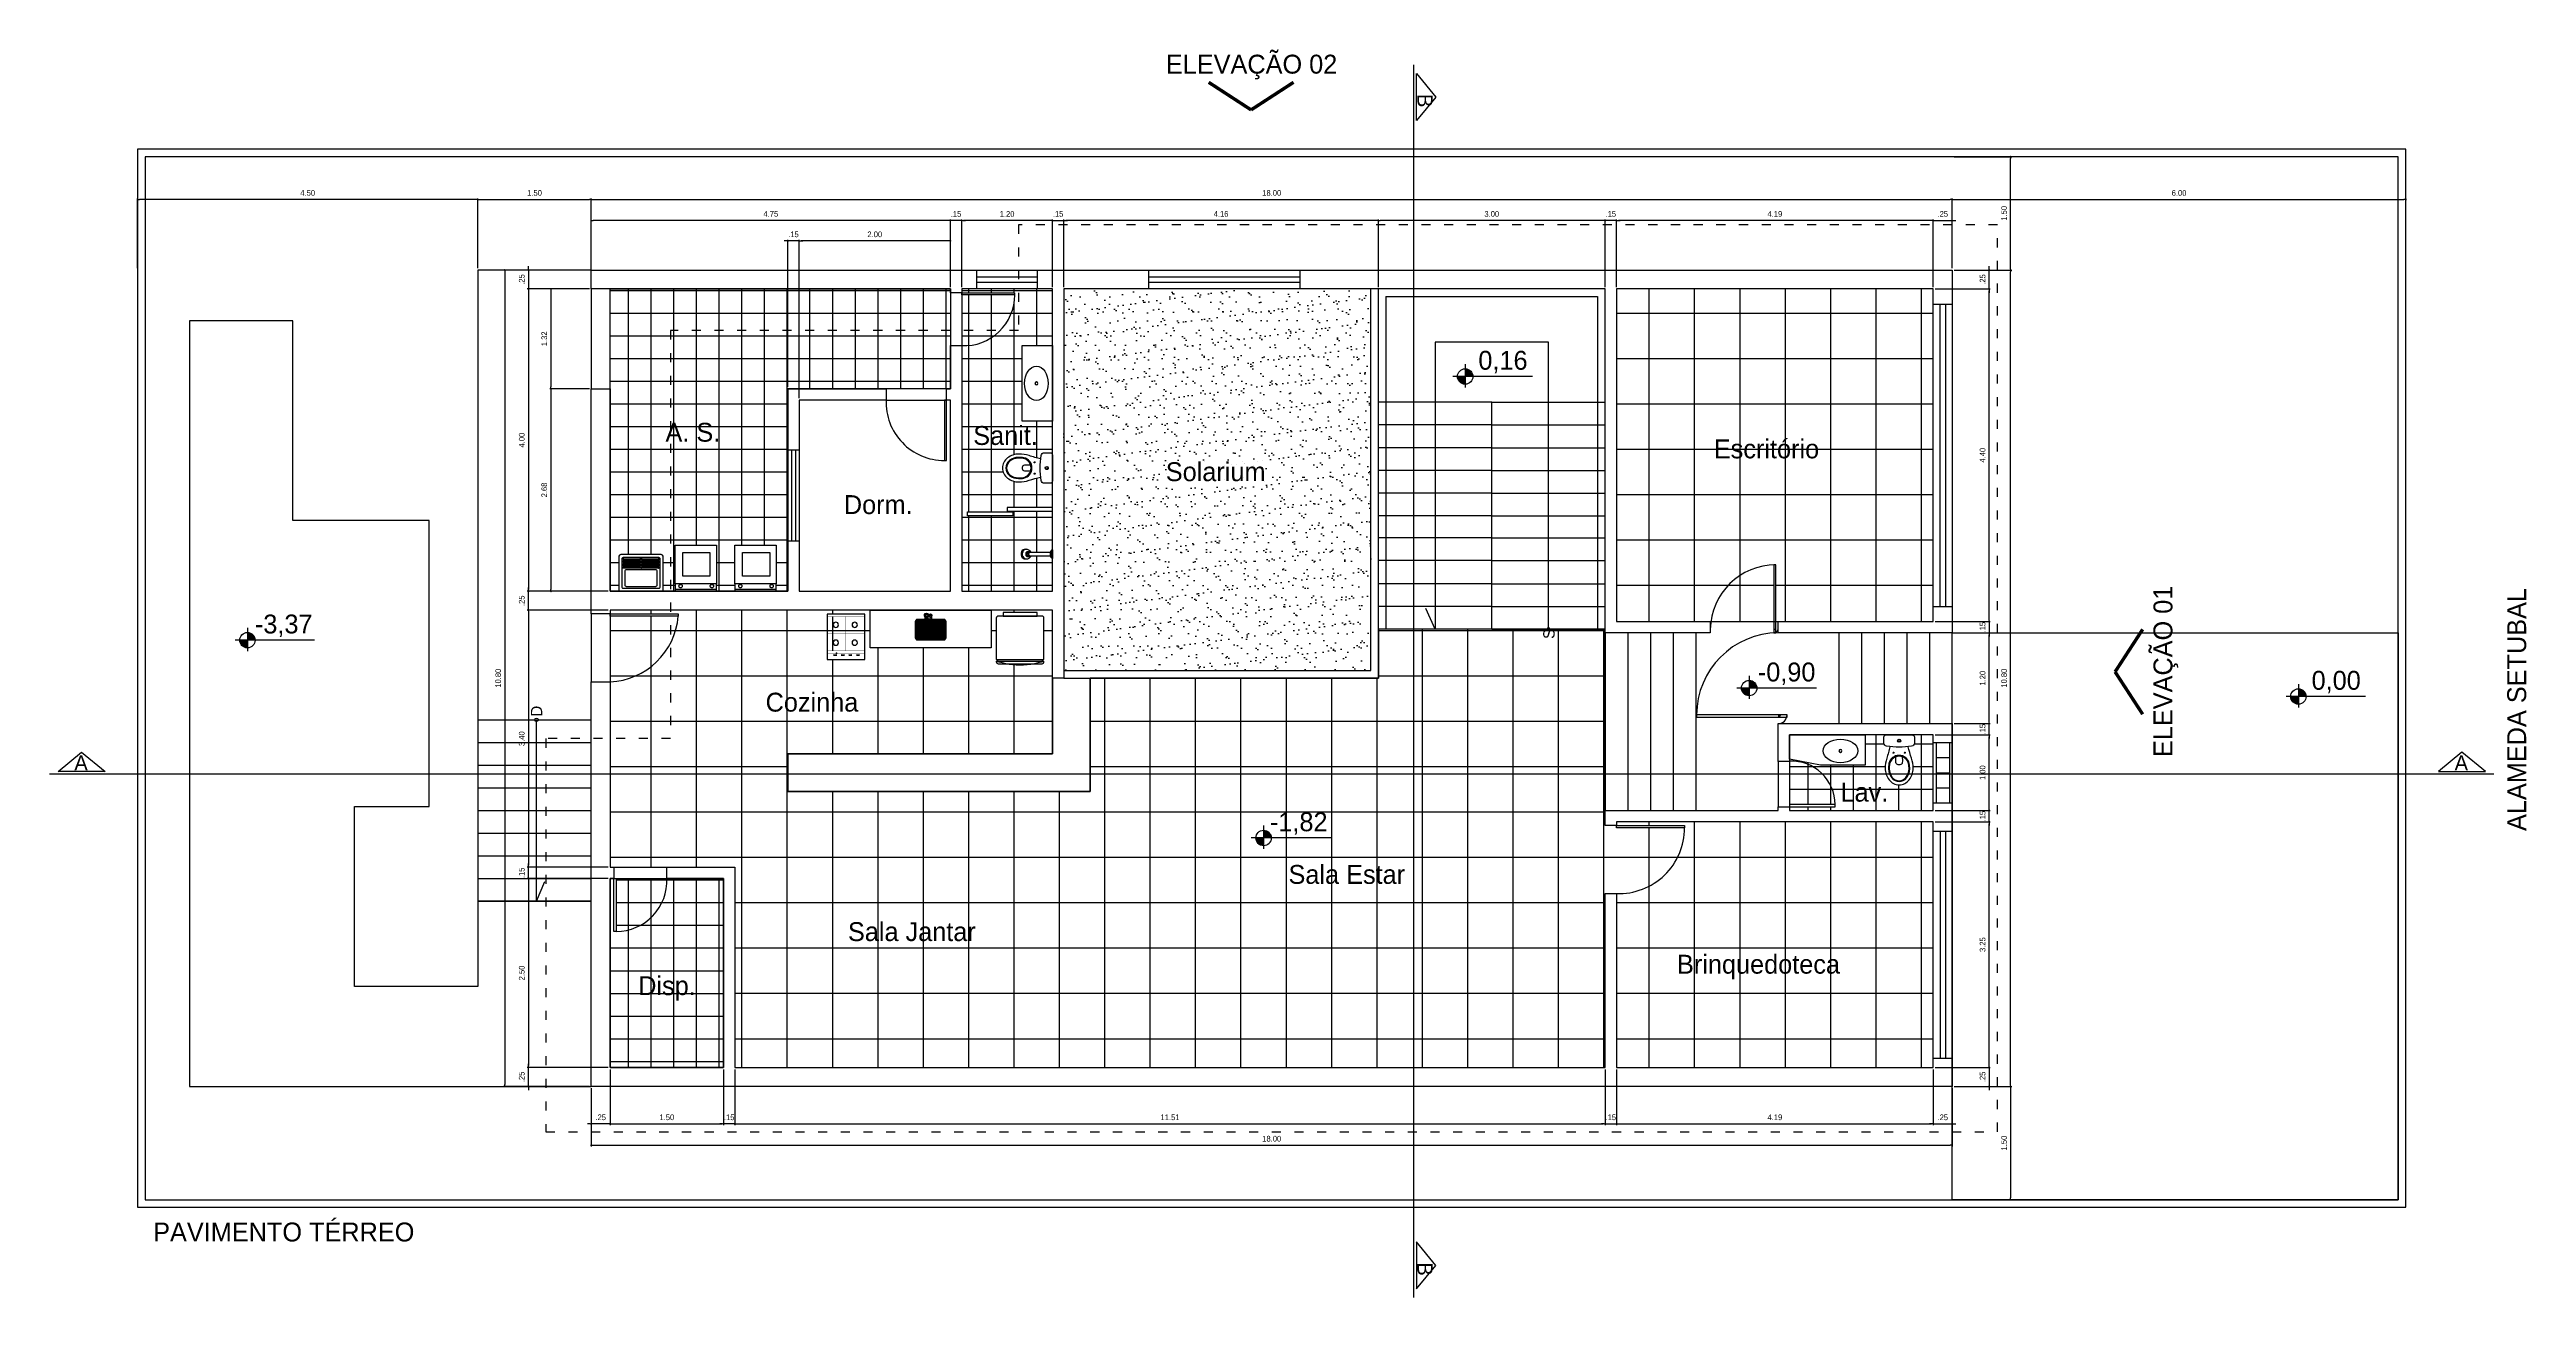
# Model space of a CAD drawing. Header units: millimetres. Extents: x 92.2 to 172.4, y 6.8 to 63.1.
# Drawn here: x 92.24 to 125, y 6.82 to 23.33 of the extents above; entities that cross this region are included whole.
import ezdxf

# ---------------------------------------------------------------- set-up
doc = ezdxf.new("R2010")
doc.units = ezdxf.units.MM
doc.linetypes.add('ACAD_ISO03W100', pattern=[30, 12, -18])
for name, color, linetype in [('Alvenaria', 5, 'Continuous'), ('ARQUITETURA', 252, 'Continuous'), ('COTAS', 1, 'Continuous'), ('EQUIPAMENTOS', 21, 'Continuous'), ('Escada', 1, 'Continuous'), ('INDICAÇÃO', 1, 'Continuous'), ('Janelas', 3, 'Continuous'), ('LOUÇAS', 1, 'Continuous'), ('Paisagismo', 3, 'Continuous'), ('PISO', 21, 'Continuous'), ('Portas', 6, 'Continuous'), ('Proj. Corte Terreno', 254, 'Continuous'), ('SOLID LOUÇAS', 255, 'Continuous'), ('Texto', 7, 'Continuous')]:
    doc.layers.add(name, color=color, linetype=linetype)
doc.styles.add('ARTIUM', font='GOTHIC.TTF', dxfattribs={"height": 0.1})
doc.styles.add('ROMANS', font='C-ACENTO.SHX')
doc.dimstyles.new('Artiun 1-50', dxfattribs={"dimscale": 0.5, "dimtxt": 0.15, "dimasz": 0.05, "dimexe": 0.03, "dimexo": 0.05, "dimgap": 0.1, "dimtad": 1, "dimzin": 4, "dimdsep": 46, "dimtxsty": 'ROMANS', "dimblk": 'DOT', "dimcen": 0.025, "dimclrt": 2, "dimadec": 0, "dimazin": 0, "dimtfac": 1, "dimtix": 1, "dimtmove": 2, "dimatfit": 2, "dimldrblk": 'DOT', "dimfxl": 1, "dimtolj": 1, "dimtzin": 0, "dimarcsym": 0})
pattern_1 = [(0, (0, -40.76064), (0, 0.3), []), (90, (0, -40.76064), (-0.3, 2e-17), [])]
pattern_2 = [(0, (0, -40.76064), (0, 0.6), []), (90, (0, -40.76064), (-0.6, 4e-17), [])]

# ---------------------------------------------------------------- blocks, each defined once
blk = doc.blocks.new('A$C2A4F541C')
at = {"layer": 'PISO'}
for p, q in [((1.143, 0), (1.143, 1)), ((1.743, 0), (1.743, 1)), ((1, 0.88), (1.248, 0.88)), ((1.647, 0.88), (1.9, 0.88)), ((0, 0.58), (0.305, 0.58)), ((0.243, 0.609), (0.243, 0.631)), ((0.243, 0.08), (0.243, 0.609)), ((0.305, 0.58), (1.263, 0.58)), ((0.543, 0.329), (0.543, 0.6)), ((0.543, 0.08), (0.543, 0.329)), ((0.843, 0), (0.843, 0.6)), ((1.443, 0), (1.443, 0.34)), ((1.632, 0.58), (1.9, 0.58)), ((0, 0.28), (0.564, 0.28)), ((0.243, 0), (0.243, 0.05)), ((0.543, 0), (0.543, 0.05)), ((0.564, 0.28), (1.9, 0.28))]:
    blk.add_line(p, q, dxfattribs=at)
blk.add_lwpolyline([(1.9, 1), (0, 1), (0, 0), (1.9, 0)], close=True, dxfattribs=at)
blk = doc.blocks.new('A$C11B2340B')
at = {"layer": 'PISO'}
for p, q in [((0, 3.98), (1.2, 3.98)), ((0.093, 3.95), (0.093, 4)), ((0.393, 3.95), (0.393, 4)), ((0.693, 3.95), (0.693, 4)), ((0.993, 3.25), (0.993, 4)), ((0, 3.68), (0.656, 3.68)), ((0.093, 3.252), (0.093, 3.92)), ((0.393, 3.356), (0.393, 3.92)), ((0.656, 3.68), (1.2, 3.68)), ((0.693, 1.808), (0.693, 3.822)), ((0, 3.38), (0.427, 3.38)), ((0.393, 1.05), (0.393, 3.356)), ((0.427, 3.38), (1.2, 3.38)), ((0, 3.08), (0.8, 3.08)), ((0.093, 1.05), (0.093, 3.252)), ((0, 2.78), (0.8, 2.78)), ((0, 2.48), (0.8, 2.48)), ((0, 2.18), (1.2, 2.18)), ((0.993, 1.765), (0.993, 2.25)), ((0, 1.88), (1.2, 1.88)), ((0, 1.58), (0.548, 1.58)), ((0.693, 1.11), (0.693, 1.454)), ((0.993, 1.11), (0.993, 1.497)), ((0, 1.28), (1.2, 1.28)), ((0.093, 0), (0.093, 1)), ((0.393, 0), (0.393, 1)), ((0.693, 0), (0.693, 1.06)), ((0.993, 0.513), (0.993, 1.06)), ((0, 0.98), (1.2, 0.98)), ((0, 0.68), (1.2, 0.68)), ((0, 0.38), (1.2, 0.38)), ((0.993, 0), (0.993, 0.47)), ((0, 0.08), (1.2, 0.08))]:
    blk.add_line(p, q, dxfattribs=at)
blk.add_lwpolyline([(0, 0), (1.2, 0), (1.2, 4), (0, 4)], close=True, dxfattribs=at)
blk = doc.blocks.new('GELADEIRAS')
at = {"layer": 'LOUÇAS'}
for p, q in [((0.472, -0.621), (1.102, -0.621)), ((0.472, -0.641), (1.102, -0.641)), ((0.492, -0.641), (0.492, -0.621)), ((1.082, -0.641), (1.082, -0.621))]:
    blk.add_line(p, q, dxfattribs=at)
blk.add_lwpolyline([(0.561, -0.046), (1.014, -0.046), (1.014, 0.004), (0.561, 0.004)], close=True, dxfattribs=at)
for points in [[(1.102, -0.621), (1.102, -0.071, 0.414214), (1.077, -0.046), (0.497, -0.046, 0.414214), (0.472, -0.071), (0.472, -0.621)], [(0.472, -0.641), (0.472, -0.651, 0.414214), (0.497, -0.676), (1.077, -0.676, 0.414214), (1.102, -0.651), (1.102, -0.641)]]:
    blk.add_lwpolyline(points, format="xyb", dxfattribs=at)
for centre, radius, start, end in [((0.453, -1.083), 0.432, 70.2472, 87.3943), ((1.122, -1.083), 0.432, 92.6057, 109.7528), ((0.785, 0.532), 1.223, 261.0175, 278.9825)]:
    blk.add_arc(centre, radius, start, end, dxfattribs=at)
blk = doc.blocks.new('A$C04005334')
at = {"layer": 'LOUÇAS'}
blk.add_lwpolyline([(0.6, 0.038), (0, 0.038), (0, 0.537), (0.6, 0.537)], close=True, dxfattribs=at)
at = {"layer": 'LOUÇAS', "const_width": 0.005}
for points in [[(0.076, 0.467), (0.046, 0.467), (0.046, 0.425), (0.076, 0.425)], [(0.076, 0.366), (0.046, 0.366), (0.046, 0.323), (0.076, 0.323)], [(0.076, 0.038), (0.076, 0.534)], [(0.114, 0.528), (0.568, 0.528), (0.568, 0.042)], [(0.114, 0.042), (0.114, 0.525)], [(0.206, 0.418), (0.19, 0.434)], [(0.207, 0.388), (0.191, 0.372)], [(0.236, 0.418), (0.252, 0.434)], [(0.237, 0.388), (0.253, 0.372)], [(0.346, 0.525), (0.346, 0.042)], [(0.443, 0.418), (0.427, 0.434)], [(0.444, 0.388), (0.427, 0.372)], [(0.473, 0.418), (0.489, 0.434)], [(0.474, 0.388), (0.49, 0.372)], [(0.076, 0.266), (0.046, 0.266), (0.046, 0.223), (0.076, 0.223)], [(0.076, 0.166), (0.046, 0.166), (0.046, 0.123), (0.076, 0.123)], [(0.111, 0.28), (0.565, 0.28)], [(0.114, 0.042), (0.568, 0.042)], [(0.206, 0.168), (0.19, 0.184)], [(0.207, 0.138), (0.191, 0.122)], [(0.236, 0.168), (0.252, 0.184)], [(0.237, 0.138), (0.253, 0.122)], [(0.443, 0.168), (0.427, 0.184)], [(0.444, 0.138), (0.427, 0.122)], [(0.473, 0.168), (0.489, 0.184)], [(0.474, 0.138), (0.49, 0.122)]]:
    blk.add_lwpolyline(points, dxfattribs=at)
at = {"layer": 'LOUÇAS'}
for points in [[(0.058, 0.464), (0.058, 0.425)], [(0.058, 0.363), (0.058, 0.323)], [(0.058, 0.263), (0.058, 0.223)], [(0.058, 0.163), (0.058, 0.123)]]:
    blk.add_lwpolyline(points, dxfattribs=at)
for centre in [(0.222, 0.403), (0.458, 0.403), (0.222, 0.153), (0.458, 0.153)]:
    blk.add_circle(centre, 0.0348, dxfattribs=at)
blk.add_point((0.081, 0.162), dxfattribs=at)
blk = doc.blocks.new('1167C50_p')
for points in [[(-0.043, 0.011, 0.208136), (-0.055, 0.016, 0.349339), (-0.071, 0.004)], [(-0.071, 0.004, 0.046029), (-0.071, 0.001)], [(-0.071, 0.001, 0.266874), (-0.064, -0.014)], [(-0.066, 0.009, 0.161253), (-0.069, 0.001)], [(-0.068, 0.007, 0.043023), (-0.069, 0.005), (-0.069, 0.001)], [(-0.064, -0.006, -0.275299), (-0.064, 0.005, -1.037928), (-0.046, -0.006)], [(-0.056, 0.014, 0.161254), (-0.064, 0.011)], [(-0.046, 0, 1.000001), (-0.064, 0)], [(-0.046, -0.003, 1.386398), (-0.064, -0.003)], [(-0.046, 0.011, 0.161256), (-0.054, 0.014)], [(-0.041, 0.001, 0.161253), (-0.044, 0.009)], [(-0.042, 0.01, 0.010677), (-0.043, 0.011)], [(-0.042, 0.01, 0.01491), (-0.043, 0.011)], [(-0.039, 0, 0.163089), (-0.042, 0.01)], [(-0.04, 0.006, 0.081544), (-0.042, 0.01)], [(-0.008, 0.013, -0.129155), (-0.014, 0.012), (-0.033, 0.012), (-0.039, 0.012)], [(0.019, -0.017, -0.006758), (0.02, -0.02, 1.205342), (-0.026, 0.012)], [(0.019, -0.017, 1.130769), (-0.022, 0.012)], [(-0.014, 0.012, 0.136016), (-0.008, 0.013)], [(0.016, -0.003, 0.677116), (-0.01, 0.013)], [(0.016, 0, 0.112194), (0.014, 0.007, 0.103773), (0.01, 0.012, 0.092702), (0.005, 0.015, 0.173794), (-0.005, 0.015, 0.049917), (-0.008, 0.013)], [(-0.069, -0.001, 0.161253), (-0.066, -0.009)], [(-0.064, 0, 0.095248), (-0.064, -0.003)], [(-0.046, -0.003, 0.095245), (-0.046, 0)], [(-0.039, 0, -0.253035), (-0.046, -0.014), (-0.046, -0.17)], [(-0.046, -0.011, -0.014459), (-0.046, -0.011), (-0.046, -0.014), (-0.04, -0.012), (-0.033, -0.012)], [(-0.044, -0.009, 0.161253), (-0.041, -0.001)], [(-0.025, -0.012, 0.092332), (-0.019, -0.02)], [(-0.022, -0.012, 0.058836), (-0.019, -0.017)], [(-0.022, -0.033), (-0.021, -0.026, -0.01049), (-0.019, -0.02)], [(-0.02, -0.049, 0.003945), (-0.02, -0.056), (-0.02, -0.056), (-0.019, -0.051)], [(-0.019, -0.017, 0.006742), (-0.019, -0.02)], [(0.015, -0.011), (0.012, -0.008), (0.008, -0.006), (0.003, -0.005), (-0.002, -0.005), (-0.007, -0.006), (-0.011, -0.008), (-0.014, -0.01), (-0.017, -0.013, 0.039571), (-0.018, -0.015)], [(-0.007, -0.036, -0.040581), (-0.002, -0.035, -0.039516), (0.003, -0.035)], [(-0.006, -0.05, 0.040579), (-0.006, -0.051)], [(-0.002, -0.064), (-0.001, -0.065, 0.028339), (0.003, -0.065, 0.028648), (0.006, -0.064), (0.007, -0.064)], [(-0.002, -0.064, 0.039526), (0.002, -0.064, 0.04058), (0.007, -0.064)], [(0.006, -0.05, 0.040578), (0.006, -0.05)], [(0.008, -0.063, 0.009371), (0.007, -0.064)], [(0.019, -0.017, 0.00187), (0.018, -0.016)]]:
    blk.add_lwpolyline(points, format="xyb")
for points in [[(-0.071, 0.001), (-0.071, 0.004)], [(-0.039, 0.012), (-0.045, 0.013), (-0.051, 0.016), (-0.055, 0.016)], [(-0.033, 0.012), (-0.039, 0.012)], [(-0.023, -0.012), (-0.02, -0.013), (-0.018, -0.015)], [(-0.021, -0.048), (-0.022, -0.044), (-0.022, -0.033)], [(-0.022, -0.044), (-0.02, -0.04)], [(-0.017, -0.041), (-0.019, -0.041), (-0.02, -0.04), (-0.019, -0.031), (-0.017, -0.022), (-0.016, -0.017), (-0.013, -0.013), (-0.012, -0.011)], [(-0.002, -0.064), (-0.008, -0.062), (-0.016, -0.06), (-0.018, -0.058), (-0.02, -0.056)], [(-0.018, -0.015), (-0.019, -0.017)], [(-0.007, -0.036), (-0.012, -0.039)], [(-0.01, -0.011), (-0.008, -0.014), (-0.007, -0.017), (-0.006, -0.022), (-0.006, -0.033)], [(-0.006, -0.033), (-0.006, -0.034), (-0.007, -0.036)], [(-0.006, -0.033), (0.001, -0.032)], [(-0.002, -0.046), (-0.004, -0.047), (-0.006, -0.049)], [(0.006, -0.053), (0.004, -0.055), (0.001, -0.056), (-0.003, -0.056), (-0.006, -0.054)], [(-0.002, -0.046), (-0.004, -0.047), (-0.005, -0.049)], [(-0.005, -0.053), (-0.002, -0.054), (0.001, -0.054), (0.004, -0.054), (0.005, -0.052)], [(-0.001, -0.046), (0.002, -0.046), (0.004, -0.047), (0.006, -0.048)], [(0.003, -0.035), (0.001, -0.034), (0.001, -0.032), (0.001, -0.024), (0.002, -0.016), (0.004, -0.013), (0.005, -0.011), (0.006, -0.01)], [(0.017, -0.037), (0.016, -0.038), (0.013, -0.038), (0.008, -0.037), (0.003, -0.035)], [(0.017, -0.037), (0.016, -0.032), (0.015, -0.026), (0.014, -0.02), (0.012, -0.015), (0.01, -0.011)], [(0.012, -0.061), (0.019, -0.057), (0.021, -0.055), (0.022, -0.053)], [(0.02, -0.041), (0.017, -0.037)], [(0.019, -0.02), (0.02, -0.041), (0.019, -0.046), (0.02, -0.048), (0.021, -0.051), (0.022, -0.053)], [(0.02, -0.021), (0.022, -0.041), (0.022, -0.053)]]:
    blk.add_lwpolyline(points)
at = {"ltscale": 0.026137}
for points in [[(-0.069, -0.001), (-0.069, 0.001)], [(-0.056, 0.014), (-0.054, 0.014)]]:
    blk.add_lwpolyline(points, dxfattribs=at)
at = {"ltscale": 0.004163}
blk.add_lwpolyline([(-0.068, 0.007), (-0.066, 0.009)], dxfattribs=at)
at = {"ltscale": 0.026143}
for points in [[(-0.066, 0.009), (-0.064, 0.011)], [(-0.064, -0.011), (-0.066, -0.009)]]:
    blk.add_lwpolyline(points, dxfattribs=at)
at = {"ltscale": 0.043548}
for points in [[(-0.056, 0.014), (-0.059, 0.014, 0.043023), (-0.062, 0.013), (-0.064, 0.011)], [(-0.046, 0.011), (-0.048, 0.013, 0.043023), (-0.05, 0.014), (-0.054, 0.014)], [(-0.044, 0.009), (-0.042, 0.007, -0.043022), (-0.041, 0.005), (-0.041, -0.005, -0.043022), (-0.042, -0.007), (-0.044, -0.009)], [(-0.066, -0.009), (-0.068, -0.007, -0.043022), (-0.069, -0.005), (-0.069, -0.001)]]:
    blk.add_lwpolyline(points, format="xyb", dxfattribs=at)
at = {"ltscale": 0.02613}
for points in [[(-0.044, 0.009), (-0.046, 0.011)], [(-0.046, -0.011), (-0.044, -0.009)]]:
    blk.add_lwpolyline(points, dxfattribs=at)
at = {"ltscale": 0.010435}
blk.add_lwpolyline([(0.016, 0), (0.016, -0.003)], dxfattribs=at)
at = {"ltscale": 0.021663}
for points in [[(-0.066, -0.17), (-0.066, -0.172)], [(-0.043, -0.17), (-0.043, -0.172)]]:
    blk.add_lwpolyline(points, dxfattribs=at)
at = {"ltscale": 0.020996}
for points in [[(-0.066, -0.173), (-0.066, -0.174)], [(-0.043, -0.173), (-0.043, -0.174)]]:
    blk.add_lwpolyline(points, dxfattribs=at)
at = {"ltscale": 0.011358}
blk.add_lwpolyline([(-0.064, -0.011), (-0.064, -0.011), (-0.064, 0), (-0.064, 0)], dxfattribs=at)
at = {"ltscale": 0.420988}
blk.add_lwpolyline([(-0.064, -0.014), (-0.064, -0.011, -0.014456), (-0.064, -0.011)], format="xyb", dxfattribs=at)
for points in [[(-0.064, -0.014), (-0.064, -0.17)], [(-0.046, -0.003), (-0.046, 0), (-0.046, 0)], [(-0.046, -0.003), (-0.046, -0.006)]]:
    blk.add_lwpolyline(points, dxfattribs=at)
at = {"ltscale": 0.011353}
blk.add_lwpolyline([(-0.046, -0.011), (-0.046, -0.011), (-0.046, -0.006)], dxfattribs=at)
at = {"ltscale": 2.32697e-05}
blk.add_lwpolyline([(-0.033, -0.012), (-0.037, -0.012)], dxfattribs=at)
at = {"ltscale": 0.129186}
for points in [[(-0.033, -0.012), (-0.025, -0.012)], [(-0.025, -0.012), (-0.023, -0.012)]]:
    blk.add_lwpolyline(points, dxfattribs=at)
at = {"ltscale": 0.131402}
blk.add_lwpolyline([(0.016, -0.011), (0.016, -0.003)], dxfattribs=at)
for centre, major_axis, ratio, start_param, end_param in [((-0.055, 0), (-0.00871, 0), 0.99998, 3.141593, 6.283185), ((-0.055, -0.17), (-0.0116, 0), 0.996283, 5.56437, 6.283156), ((-0.055, -0.17), (0.00977, 0), 0.996283, 2.672156, 6.752621), ((-0.055, -0.17), (-0.0116, 0), 0.996283, 6.283156, 8.924778), ((-0.055, -0.172), (-0.0116, 0), 0.996283, 6.283156, 8.924778), ((-0.055, -0.173), (-0.0116, 0), 0.996283, 6.250453, 6.283156), ((-0.055, -0.173), (-0.0116, 0), 0.996283, 6.283156, 8.924778), ((-0.055, -0.174), (-0.0116, 0), 0.996283, 6.283156, 8.924778), ((-0.055, -0.034), (0.00871, 0), 0.673769, 0, 3.141593), ((-0.055, -0.112), (0.00871, 0), 0.673769, 6.283185, 9.424778), ((-0.055, -0.17), (0.00871, 0), 0.996284, 3.141593, 6.283185), ((-0.055, -0.17), (0.00871, 0), 0.996283, 3.141618, 6.28316), ((-0.055, -0.17), (-0.0116, 0), 0.996283, 3.141564, 3.860408), ((-0.055, -0.17), (-0.0116, 0), 0.996283, 2.641593, 3.141564), ((-0.055, -0.172), (-0.0116, 0), 0.996283, 2.641593, 3.141564), ((-0.055, -0.173), (-0.0116, 0), 0.996283, 2.641593, 3.141564), ((-0.055, -0.174), (-0.0116, 0), 0.996283, 2.641593, 3.141564), ((-0.055, -0.173), (-0.0116, 0), 0.996283, 3.141564, 3.174309), ((0, -0.05), (0.0218, -0.0001), 0.688584, 2.738469, 2.963593), ((-0.036, -0.049), (0.0158, -0.0095), 0.693244, 0.531969, 0.783602), ((0, -0.05), (0.0217, -0.0003), 0.692533, 2.517125, 2.742241), ((0, -0.05), (0.0218, 0.0002), 0.690338, 3.540663, 3.765791), ((-0.05, 0.012), (0.0427, -0.0486), 0.552545, 5.989496, 6.144978), ((0, -0.049), (0.0217, 0.0003), 0.695575, 3.76624, 3.991357), ((-0.014, -0.051), (-0.0039, -0.04), 0.19838, 3.054802, 3.267826), ((0, -0.051), (0.00704, -0.00001), 0.692282, 2.733437, 3.255082), ((0, -0.051), (0.00704, 0.00002), 0.692816, 3.25204, 3.773684), ((0, -0.05), (0.00596, -0.00001), 0.69097, 2.735066, 3.143148), ((0, -0.05), (0.00593, 0.00002), 0.692876, 3.252077, 3.773776), ((0, -0.043), (0.00424, 0), 0.694844, 4.521011, 4.903932), ((0, -0.05), (0.0059, 0.00001), 0.695285, 0.634674, 1.281839), ((0, -0.05), (0.00593, 0.00002), 0.692872, 0.110476, 0.632169), ((0, -0.05), (0.00596, -0.00001), 0.690963, 5.876667, 6.284747), ((0.011, -0.057), (0.0035, -0.0478), 0.214194, 3.059818, 3.250824), ((0, -0.051), (0.00704, 0.00002), 0.692849, 0.110463, 0.632134), ((0, -0.051), (0.00704, -0.00001), 0.692316, 5.875036, 6.396707), ((0.009, -0.04), (0.002, -0.0305), 0.269664, 2.79746, 3.039741), ((0.024, -0.067), (0.0217, 0.0051), 0.449931, 2.075052, 2.310293), ((0, -0.05), (0.0217, 0.0003), 0.695571, 0.624648, 0.849766), ((0, -0.018), (0.0189, 0.0001), 0.692225, 0.180842, 0.630429), ((0, -0.05), (0.0218, 0.0002), 0.690338, 0.399071, 0.624198), ((0, -0.05), (0.0217, -0.0003), 0.692535, 5.658703, 5.883821), ((0, -0.05), (0.0218, -0.0001), 0.688583, 5.88006, 6.105184)]:
    blk.add_ellipse(centre, major_axis=major_axis, ratio=ratio, start_param=start_param, end_param=end_param)
blk = doc.blocks.new('A$C1F6A6123')
at = {"layer": 'SOLID LOUÇAS'}
h = blk.add_hatch(color=256, dxfattribs=at)
h.paths.add_polyline_path([(0.03, 0.28, 0.414214), (0, 0.25), (0, 0.03, 0.414214), (0.03, 0), (0.37, 0, 0.414214), (0.4, 0.03), (0.4, 0.25, 0.414214), (0.37, 0.28)])
h.paths.add_polyline_path([(0.213, 0.14, -1), (0.187, 0.14, -1)], flags=16)
h.paths.add_polyline_path([(0.208, 0.14, -1), (0.192, 0.14, -1)], flags=0)
for p, q in [((0.03, 0.25), (0.189, 0.147)), ((0.189, 0.133), (0.03, 0.03)), ((0.37, 0.25), (0.211, 0.147)), ((0.211, 0.133), (0.37, 0.03))]:
    blk.add_line(p, q)
blk.add_lwpolyline([(0.03, 0), (0.37, 0, 0.414214), (0.4, 0.03), (0.4, 0.25, 0.414214), (0.37, 0.28), (0.03, 0.28, 0.414214), (0, 0.25), (0, 0.03, 0.414214)], format="xyb", close=True)
for radius in [0.013, 0.00798]:
    blk.add_circle((0.2, 0.14), radius)
at = {"layer": 'LOUÇAS'}
blk.add_blockref('1167C50_p', (0.255, 0.33), dxfattribs=at)
blk = doc.blocks.new('A$C575D7DEE')
at = {"layer": 'LOUÇAS'}
blk.add_lwpolyline([(0, -0.5), (0.5, -0.5), (0.5, 1.1), (0, 1.1)], close=True, dxfattribs=at)
at = {"layer": 'LOUÇAS', "rotation": 90}
blk.add_blockref('A$C1F6A6123', (0.398, 0.1), dxfattribs=at)
blk = doc.blocks.new('A$C7F8213FB')
for p, q in [((0.017, 0.017), (0.017, 3.815)), ((0.017, 3.815), (1.517, 3.815)), ((1.517, 3.815), (1.517, 0.017)), ((1.517, 0.017), (1.639, 0.289))]:
    blk.add_line(p, q)
blk.add_circle((0.017, 0.017), 0.017)
blk = doc.blocks.new('A$C3A36620F')
at = {"layer": 'LOUÇAS'}
blk.add_circle((0.156, 0.228), 0.0194, dxfattribs=at)
at = {"layer": 'LOUÇAS', "extrusion": (0, 0, -1)}
blk.add_ellipse((0.156, 0.228), major_axis=(0, -0.228), ratio=0.684837, dxfattribs=at)
blk = doc.blocks.new('CP101_p')
for points in [[(-0.172, 0, 0.4201), (-0.203, -0.029), (-0.203, -0.106, 0.366337), (-0.166, -0.149, 0.041809), (-0.001, -0.163, 0.041809), (0.164, -0.149, 0.366337), (0.201, -0.106), (0.201, -0.029, 0.4201), (0.171, 0)], [(0.12, -0.156, 0.019926), (0.163, -0.309, -0.076689), (0.184, -0.443, -0.16973), (0.132, -0.595, -0.230014), (-0.001, -0.66, -0.230014), (-0.134, -0.595, -0.16973), (-0.186, -0.443, -0.076689), (-0.164, -0.309, 0.019926), (-0.122, -0.156)], [(-0.001, -0.616, -0.230014), (-0.099, -0.568, -0.160141), (-0.141, -0.451, -0.057733), (-0.135, -0.379, -0.364921), (-0.001, -0.272, -0.364921), (0.134, -0.379, -0.057733), (0.14, -0.451, -0.160141), (0.097, -0.568, -0.230014), (-0.001, -0.616)], [(-0.001, -0.606, -0.230014), (-0.091, -0.562, -0.160141), (-0.132, -0.45, -0.054842), (-0.127, -0.385, -0.368646), (-0.001, -0.283, -0.080743), (0.039, -0.289)], [(-0.04, -0.289, 0.072648), (-0.043, -0.366, 0.342864), (-0.012, -0.397, 0.034311), (-0.001, -0.398, 0.034311), (0.01, -0.397, 0.342864), (0.041, -0.366, 0.072648), (0.039, -0.289)], [(0.039, -0.289, -0.279581), (0.125, -0.385, -0.054842), (0.13, -0.45, -0.160141), (0.09, -0.562, -0.230014), (-0.001, -0.606)]]:
    blk.add_lwpolyline(points, format="xyb")
blk.add_lwpolyline([(0.172, 0), (-0.172, 0)])
for points in [[(-0.076, -0.229, 1), (-0.076, -0.243, 1)], [(-0.001, -0.056, 1), (-0.001, -0.097, 1)], [(-0.001, -0.061, 1), (-0.001, -0.092, 1)], [(0.074, -0.229, 1), (0.074, -0.243, 1)]]:
    blk.add_lwpolyline(points, format="xyb", close=True)
blk = doc.blocks.new('A$C70E14725')
at = {"layer": 'LOUÇAS'}
for p, q in [((0, 0.549), (0, 0)), ((0.097, 0.549), (0, 0.549)), ((0.03, 0.549), (0.03, 0)), ((0.097, 0.549), (0.609, 0.549)), ((0.097, 0), (0.097, 0.549)), ((0.609, 0.549), (0.609, 0)), ((0, 0), (0.097, 0)), ((0.609, 0), (0.097, 0)), ((0.565, 0), (0.549, 0))]:
    blk.add_line(p, q, dxfattribs=at)
for points in [[(0.069, 0.501, 0.130158), (0.062, 0.499, 0.106469), (0.055, 0.493, 0.084248), (0.051, 0.485, 0.073281), (0.05, 0.475, 0.073281), (0.051, 0.465, 0.084248), (0.055, 0.457, 0.106469), (0.062, 0.451, 0.130158), (0.069, 0.449, 0.130158), (0.075, 0.451, 0.106469), (0.082, 0.457, 0.084248), (0.086, 0.465, 0.073281), (0.087, 0.475, 0.073281), (0.086, 0.485, 0.084248), (0.082, 0.493, 0.106469), (0.075, 0.499, 0.130158)], [(0.069, 0.087, 0.130158), (0.062, 0.085, 0.106469), (0.055, 0.08, 0.084248), (0.051, 0.072, 0.073281), (0.05, 0.061, 0.073281), (0.051, 0.051, 0.084248), (0.055, 0.043, 0.106469), (0.062, 0.037, 0.130158), (0.069, 0.036, 0.130158), (0.075, 0.037, 0.106469), (0.082, 0.043, 0.084248), (0.086, 0.051, 0.073281), (0.087, 0.061, 0.073281), (0.086, 0.072, 0.084248), (0.082, 0.08, 0.106469), (0.075, 0.085, 0.130158)]]:
    blk.add_lwpolyline(points, format="xyb", close=True, dxfattribs=at)
blk.add_lwpolyline([(0.202, 0.087), (0.202, 0.447), (0.515, 0.447), (0.515, 0.087)], close=True, dxfattribs=at)
blk = doc.blocks.new('Tq-13-s')
at = {"layer": 'LOUÇAS'}
for p, q in [((-0.2355, -0.3095), (-0.2355, -0.3175)), ((-0.2325, -0.3205), (-0.009, -0.3205)), ((-0.009, -0.3265), (-0.2325, -0.3265)), ((-0.006, -0.3175), (-0.006, -0.3095)), ((0.0045, -0.3095), (0.0045, -0.3175)), ((0.0075, -0.3205), (0.231, -0.3205)), ((0.231, -0.3265), (0.0075, -0.3265)), ((0.234, -0.3175), (0.234, -0.3095)), ((-0.2355, -0.3295), (-0.2355, -0.3375)), ((-0.2355, -0.3495), (-0.2355, -0.3575)), ((-0.2355, -0.3695), (-0.2355, -0.3775)), ((-0.2355, -0.3895), (-0.2355, -0.3975)), ((-0.2355, -0.4095), (-0.2355, -0.4175)), ((-0.2355, -0.4295), (-0.2355, -0.4375)), ((-0.2325, -0.3405), (-0.009, -0.3405)), ((-0.009, -0.3465), (-0.2325, -0.3465)), ((-0.2325, -0.3605), (-0.009, -0.3605)), ((-0.009, -0.3665), (-0.2325, -0.3665)), ((-0.2325, -0.3805), (-0.009, -0.3805)), ((-0.009, -0.3865), (-0.2325, -0.3865)), ((-0.2325, -0.4005), (-0.009, -0.4005)), ((-0.009, -0.4065), (-0.2325, -0.4065)), ((-0.2325, -0.4205), (-0.009, -0.4205)), ((-0.009, -0.4265), (-0.2325, -0.4265)), ((-0.2325, -0.4405), (-0.009, -0.4405)), ((-0.006, -0.3375), (-0.006, -0.3295)), ((-0.006, -0.3575), (-0.006, -0.3495)), ((-0.006, -0.3775), (-0.006, -0.3695)), ((-0.006, -0.3975), (-0.006, -0.3895)), ((-0.006, -0.4175), (-0.006, -0.4095)), ((-0.006, -0.4375), (-0.006, -0.4295)), ((0.0045, -0.3295), (0.0045, -0.3375)), ((0.0045, -0.3495), (0.0045, -0.3575)), ((0.0045, -0.3695), (0.0045, -0.3775)), ((0.0045, -0.3895), (0.0045, -0.3975)), ((0.0045, -0.4095), (0.0045, -0.4175)), ((0.0045, -0.4295), (0.0045, -0.4375)), ((0.0075, -0.3405), (0.231, -0.3405)), ((0.231, -0.3465), (0.0075, -0.3465)), ((0.0075, -0.3605), (0.231, -0.3605)), ((0.231, -0.3665), (0.0075, -0.3665)), ((0.0075, -0.3805), (0.231, -0.3805)), ((0.231, -0.3865), (0.0075, -0.3865)), ((0.0075, -0.4005), (0.231, -0.4005)), ((0.231, -0.4065), (0.0075, -0.4065)), ((0.0075, -0.4205), (0.231, -0.4205)), ((0.231, -0.4265), (0.0075, -0.4265)), ((0.0075, -0.4405), (0.231, -0.4405)), ((0.234, -0.3375), (0.234, -0.3295)), ((0.234, -0.3575), (0.234, -0.3495)), ((0.234, -0.3775), (0.234, -0.3695)), ((0.234, -0.3975), (0.234, -0.3895)), ((0.234, -0.4175), (0.234, -0.4095)), ((0.234, -0.4375), (0.234, -0.4295))]:
    blk.add_line(p, q, dxfattribs=at)
for points in [[(-0.265, -0.485), (0.265, -0.485, 0.4142136), (0.295, -0.455), (0.295, -0.01, 0.4142136), (0.285, 0), (-0.285, 0, 0.4142136), (-0.295, -0.01), (-0.295, -0.455, 0.4142136)], [(-0.195, -0.285), (0.195, -0.285, 0.4142136), (0.215, -0.265), (0.215, -0.085, 0.4142136), (0.195, -0.065), (-0.195, -0.065, 0.4142136), (-0.215, -0.085), (-0.215, -0.265, 0.4142136)]]:
    blk.add_lwpolyline(points, format="xyb", close=True, dxfattribs=at)
for points in [[(0.255, -0.2769), (0.255, -0.06, 0.4142136), (0.235, -0.04), (-0.235, -0.04, 0.4142136), (-0.255, -0.06), (-0.255, -0.2769)], [(-0.255, -0.2784), (-0.255, -0.2965, 0.4142136), (-0.245, -0.3065), (-0.2325, -0.3065), (0.231, -0.3065), (0.245, -0.3065, 0.4142136), (0.255, -0.2965), (0.255, -0.2784)], [(-0.255, -0.305), (-0.255, -0.425, 0.4142136), (-0.235, -0.445), (0.235, -0.445, 0.4142136), (0.255, -0.425), (0.255, -0.305, 0.4142136)]]:
    blk.add_lwpolyline(points, format="xyb", dxfattribs=at)
for centre, start, end in [((-0.2325, -0.3095), 90, 180), ((-0.2325, -0.3175), 180, 270), ((-0.2325, -0.3295), 90, 180), ((-0.009, -0.3095), 0, 90), ((-0.009, -0.3175), 270, 0), ((-0.009, -0.3295), 0, 90), ((0.0075, -0.3095), 90, 180), ((0.0075, -0.3175), 180, 270), ((0.0075, -0.3295), 90, 180), ((0.231, -0.3095), 0, 90), ((0.231, -0.3175), 270, 0), ((0.231, -0.3295), 0, 90), ((-0.2325, -0.3375), 180, 270), ((-0.2325, -0.3495), 90, 180), ((-0.2325, -0.3575), 180, 270), ((-0.2325, -0.3695), 90, 180), ((-0.2325, -0.3775), 180, 270), ((-0.2325, -0.3895), 90, 180), ((-0.2325, -0.3975), 180, 270), ((-0.2325, -0.4095), 90, 180), ((-0.2325, -0.4175), 180, 270), ((-0.2325, -0.4295), 90, 180), ((-0.2325, -0.4375), 180, 270), ((-0.009, -0.3375), 270, 0), ((-0.009, -0.3495), 0, 90), ((-0.009, -0.3575), 270, 0), ((-0.009, -0.3695), 0, 90), ((-0.009, -0.3775), 270, 0), ((-0.009, -0.3895), 0, 90), ((-0.009, -0.3975), 270, 0), ((-0.009, -0.4095), 0, 90), ((-0.009, -0.4175), 270, 0), ((-0.009, -0.4295), 0, 90), ((-0.009, -0.4375), 270, 0), ((0.0075, -0.3375), 180, 270), ((0.0075, -0.3495), 90, 180), ((0.0075, -0.3575), 180, 270), ((0.0075, -0.3695), 90, 180), ((0.0075, -0.3775), 180, 270), ((0.0075, -0.3895), 90, 180), ((0.0075, -0.3975), 180, 270), ((0.0075, -0.4095), 90, 180), ((0.0075, -0.4175), 180, 270), ((0.0075, -0.4295), 90, 180), ((0.0075, -0.4375), 180, 270), ((0.231, -0.3375), 270, 0), ((0.231, -0.3495), 0, 90), ((0.231, -0.3575), 270, 0), ((0.231, -0.3695), 0, 90), ((0.231, -0.3775), 270, 0), ((0.231, -0.3895), 0, 90), ((0.231, -0.3975), 270, 0), ((0.231, -0.4095), 0, 90), ((0.231, -0.4175), 270, 0), ((0.231, -0.4295), 0, 90), ((0.231, -0.4375), 270, 0)]:
    blk.add_arc(centre, 0.003, start, end, dxfattribs=at)
blk = doc.blocks.new('1973CCT_p')
at = {"layer": 'LOUÇAS'}
for points in [[(-0.533, -0.076, -0.194381), (-0.535, -0.07), (-0.535, -0.068), (-0.42, -0.068), (-0.42, -0.07, -0.194381), (-0.422, -0.076)], [(-0.433, -0.087, -0.203452), (-0.439, -0.089), (-0.517, -0.089, -0.203452), (-0.523, -0.087)], [(-0.448, -0.094, 0.388898), (-0.444, -0.09), (-0.511, -0.089), (-0.444, -0.089)], [(-0.511, -0.09, 0.388898), (-0.507, -0.094)]]:
    blk.add_lwpolyline(points, format="xyb", dxfattribs=at)
for points in [[(-0.533, -0.076), (-0.523, -0.087), (-0.433, -0.087), (-0.422, -0.076)], [(-0.422, -0.076), (-0.533, -0.076)], [(-0.499, -0.094), (-0.499, -0.353)], [(-0.456, -0.366), (-0.456, -0.094)], [(-0.499, -0.353), (-0.499, -0.366)]]:
    blk.add_lwpolyline(points, dxfattribs=at)
at = {"layer": 'LOUÇAS', "ltscale": 0.034481}
for points in [[(-0.499, -0.094), (-0.507, -0.094)], [(-0.507, -0.094), (-0.448, -0.094)], [(-0.456, -0.094), (-0.499, -0.094)], [(-0.448, -0.094), (-0.456, -0.094)]]:
    blk.add_lwpolyline(points, dxfattribs=at)
at = {"layer": 'LOUÇAS', "ltscale": 0.088504}
blk.add_lwpolyline([(-0.542, -0.427), (-0.541, -0.403), (-0.539, -0.395), (-0.536, -0.386), (-0.532, -0.379), (-0.527, -0.372), (-0.521, -0.366), (-0.513, -0.36), (-0.506, -0.356, -0.029675), (-0.499, -0.353)], format="xyb", dxfattribs=at)
at = {"layer": 'LOUÇAS', "ltscale": 0.013435}
blk.add_lwpolyline([(-0.512, -0.392), (-0.512, -0.39)], dxfattribs=at)
at = {"layer": 'LOUÇAS', "ltscale": 0.086637}
for points in [[(-0.502, -0.38), (-0.502, -0.365)], [(-0.453, -0.367), (-0.453, -0.365)], [(-0.453, -0.38), (-0.453, -0.367)]]:
    blk.add_lwpolyline(points, dxfattribs=at)
at = {"layer": 'LOUÇAS', "ltscale": 0.088504}
blk.add_lwpolyline([(-0.414, -0.427), (-0.414, -0.412), (-0.414, -0.403), (-0.417, -0.393), (-0.42, -0.384), (-0.425, -0.376), (-0.432, -0.368), (-0.439, -0.362), (-0.447, -0.357), (-0.456, -0.353)], dxfattribs=at)
at = {"layer": 'LOUÇAS', "ltscale": 0.013444}
blk.add_lwpolyline([(-0.443, -0.392), (-0.444, -0.383), (-0.446, -0.377), (-0.449, -0.372), (-0.453, -0.367)], dxfattribs=at)
at = {"layer": 'LOUÇAS'}
for centre, major_axis, ratio, start_param, end_param in [((-0.478, -0.412), (0.064, 0), 0.906308, 3.141582, 6.283175), ((-0.478, -0.427), (0.064, 0), 0.906308, 3.141582, 5.212389), ((-0.478, -0.389), (0.0329, 0), 0.906308, 2.414051, 7.010722), ((-0.478, -0.39), (0.0346, -0.0001), 0.912365, 2.361607, 3.144249), ((-0.478, -0.39), (0.0346, 0), 0.906308, 3.141622, 6.283215), ((-0.478, -0.392), (0.0346, 0), 0.906308, 3.141589, 6.283182), ((-0.478, -0.365), (0.0246, 0), 0.906308, 2.65198, 3.141622), ((-0.478, -0.365), (0.0246, 0), 0.906308, 3.141622, 5.212389), ((-0.478, -0.38), (0.0246, 0), 0.906308, 3.141622, 5.212389), ((-0.478, -0.388), (0.0248, 0), 0.906308, 2.932626, 3.141622), ((-0.478, -0.388), (0.0248, 0), 0.906308, 3.141622, 5.212389), ((-0.478, -0.365), (0.022, 0), 0.906308, 2.958865, 3.141622), ((-0.478, -0.368), (0.022, 0), 0.906308, 2.958865, 3.074963), ((-0.478, -0.365), (0.022, 0), 0.906308, 3.141622, 5.212389), ((-0.478, -0.366), (0.0217, 0), 0.906308, 3.141593, 3.737803), ((-0.478, -0.365), (0.022, 0), 0.906308, 5.212389, 6.283215), ((-0.478, -0.365), (0.0246, 0), 0.906308, 5.212389, 6.283215), ((-0.478, -0.38), (0.0246, 0), 0.906308, 5.212389, 6.283215), ((-0.478, -0.388), (0.0248, 0), 0.906308, 5.212389, 6.283215), ((-0.478, -0.366), (0.0217, 0), 0.906308, 5.686675, 6.283185), ((-0.478, -0.365), (0.0246, 0), 0.906308, 0.000029, 0.489624), ((-0.478, -0.365), (0.022, 0), 0.906308, 0.000029, 0.182724), ((-0.478, -0.368), (0.022, 0), 0.906308, 0.066617, 0.182724), ((-0.478, -0.388), (0.0248, 0), 0.906308, 0.000029, 0.208967), ((-0.478, -0.427), (0.064, 0), 0.906308, 5.212389, 6.283175)]:
    blk.add_ellipse(centre, major_axis=major_axis, ratio=ratio, start_param=start_param, end_param=end_param, dxfattribs=at)
blk = doc.blocks.new('A$C0B375E80')
for q in [(0.027, 2.4), (0.135, 0.262)]:
    blk.add_line((0.027, 0), q)
blk.add_circle((0.027, 2.4), 0.0234)
blk = doc.blocks.new('A$C215C32E7')
blk.add_line((10.446, 4.761), (-21.884, 4.761))
for points in [[(-21.459, 5.054), (-21.148, 4.797), (-21.77, 4.797)], [(10.022, 5.054), (9.711, 4.797), (10.333, 4.797)]]:
    blk.add_lwpolyline(points, close=True)
at = {"layer": 'Texto', "char_height": 0.2, "width": 6.03922, "attachment_point": 1, "style": 'ARTIUM'}
for insert in [(-21.556, 5.011), (9.925, 5.011)]:
    blk.add_mtext('A', dxfattribs=dict(at, insert=insert))
blk = doc.blocks.new('A$C5DF17B79')
blk.add_line((0.019, 1.836), (0.019, 18.142))
for points in [[(0.312, 17.718), (0.055, 17.407), (0.055, 18.029)], [(0.312, 2.26), (0.055, 2.571), (0.055, 1.949)]]:
    blk.add_lwpolyline(points, close=True)
at = {"layer": 'Texto', "char_height": 0.2, "width": 6.03922, "attachment_point": 1, "rotation": 270, "style": 'ARTIUM'}
for insert in [(0.268, 17.759), (0.268, 2.301)]:
    blk.add_mtext('B', dxfattribs=dict(at, insert=insert))
blk = doc.blocks.new('_DOT')
at = {"color": 0, "linetype": 'ByBlock'}
blk.add_line((-0.5, 0), (-1, 0), dxfattribs=at)
at = {"color": 0, "linetype": 'ByBlock', "const_width": 0.5}
blk.add_lwpolyline([(-0.25, 0, 1), (0.25, 0, 1)], format="xyb", close=True, dxfattribs=at)
blk = doc.blocks.new('*D68')
at = {"layer": 'COTAS', "color": 0, "lineweight": -2, "transparency": 16777216}
for p, q in [((97.907, 20.434), (97.907, 21.357)), ((97.932, 21.342), (99.382, 21.342)), ((99.407, 20.434), (99.407, 21.357))]:
    blk.add_line(p, q, dxfattribs=at)
at = {"layer": 'Defpoints', "color": 0, "transparency": 16777216}
for p in [(99.407, 21.342), (97.907, 20.409), (99.407, 20.409)]:
    blk.add_point(p, dxfattribs=at)
at = {"layer": 'COTAS', "color": 0, "lineweight": -2, "transparency": 16777216, "xscale": 0.025, "yscale": 0.025, "zscale": 0.025, "rotation": 180}
blk.add_blockref('_DOT', (97.907, 21.342), dxfattribs=at)
at = {"layer": 'COTAS', "color": 0, "lineweight": -2, "transparency": 16777216, "xscale": 0.025, "yscale": 0.025, "zscale": 0.025}
blk.add_blockref('_DOT', (99.407, 21.342), dxfattribs=at)
at = {"layer": 'COTAS', "color": 7, "transparency": 16777216, "insert": (98.657, 21.429), "char_height": 0.075, "attachment_point": 5, "style": 'ROMANS'}
blk.add_mtext('\\A1;1.50', dxfattribs=at)
blk = doc.blocks.new('*D69')
at = {"layer": 'COTAS', "color": 0, "lineweight": -2, "transparency": 16777216}
for p, q in [((99.407, 20.434), (99.407, 21.357)), ((99.432, 21.342), (117.382, 21.342)), ((117.407, 20.434), (117.407, 21.357))]:
    blk.add_line(p, q, dxfattribs=at)
at = {"layer": 'Defpoints', "color": 0, "transparency": 16777216}
for p in [(117.407, 21.342), (99.407, 20.409), (117.407, 20.409)]:
    blk.add_point(p, dxfattribs=at)
at = {"layer": 'COTAS', "color": 0, "lineweight": -2, "transparency": 16777216, "xscale": 0.025, "yscale": 0.025, "zscale": 0.025, "rotation": 180}
blk.add_blockref('_DOT', (99.407, 21.342), dxfattribs=at)
at = {"layer": 'COTAS', "color": 0, "lineweight": -2, "transparency": 16777216, "xscale": 0.025, "yscale": 0.025, "zscale": 0.025}
blk.add_blockref('_DOT', (117.407, 21.342), dxfattribs=at)
at = {"layer": 'COTAS', "color": 7, "transparency": 16777216, "insert": (108.407, 21.429), "char_height": 0.075, "attachment_point": 5, "style": 'ROMANS'}
blk.add_mtext('\\A1;18.00', dxfattribs=at)
blk = doc.blocks.new('*D70')
at = {"layer": 'COTAS', "color": 0, "lineweight": -2, "transparency": 16777216}
for p, q in [((117.407, 20.434), (117.407, 21.357)), ((117.432, 21.342), (123.382, 21.342)), ((123.407, 20.434), (123.407, 21.357))]:
    blk.add_line(p, q, dxfattribs=at)
at = {"layer": 'Defpoints', "color": 0, "transparency": 16777216}
for p in [(123.407, 21.342), (117.407, 20.409), (123.407, 20.409)]:
    blk.add_point(p, dxfattribs=at)
at = {"layer": 'COTAS', "color": 0, "lineweight": -2, "transparency": 16777216, "xscale": 0.025, "yscale": 0.025, "zscale": 0.025, "rotation": 180}
blk.add_blockref('_DOT', (117.407, 21.342), dxfattribs=at)
at = {"layer": 'COTAS', "color": 0, "lineweight": -2, "transparency": 16777216, "xscale": 0.025, "yscale": 0.025, "zscale": 0.025}
blk.add_blockref('_DOT', (123.407, 21.342), dxfattribs=at)
at = {"layer": 'COTAS', "color": 7, "transparency": 16777216, "insert": (120.407, 21.429), "char_height": 0.075, "attachment_point": 5, "style": 'ROMANS'}
blk.add_mtext('\\A1;6.00', dxfattribs=at)
blk = doc.blocks.new('*D71')
at = {"layer": 'COTAS', "color": 0, "lineweight": -2, "transparency": 16777216}
for p, q in [((93.407, 20.434), (93.407, 21.357)), ((97.882, 21.342), (93.432, 21.342)), ((97.907, 20.434), (97.907, 21.357))]:
    blk.add_line(p, q, dxfattribs=at)
at = {"layer": 'Defpoints', "color": 0, "transparency": 16777216}
for p in [(93.407, 21.342), (93.407, 20.409), (97.907, 20.409)]:
    blk.add_point(p, dxfattribs=at)
at = {"layer": 'COTAS', "color": 0, "lineweight": -2, "transparency": 16777216, "xscale": 0.025, "yscale": 0.025, "zscale": 0.025, "rotation": 180}
blk.add_blockref('_DOT', (93.407, 21.342), dxfattribs=at)
at = {"layer": 'COTAS', "color": 0, "lineweight": -2, "transparency": 16777216, "xscale": 0.025, "yscale": 0.025, "zscale": 0.025}
blk.add_blockref('_DOT', (97.907, 21.342), dxfattribs=at)
at = {"layer": 'COTAS', "color": 7, "transparency": 16777216, "insert": (95.657, 21.429), "char_height": 0.075, "attachment_point": 5, "style": 'ROMANS'}
blk.add_mtext('\\A1;4.50', dxfattribs=at)
blk = doc.blocks.new('*D72')
at = {"layer": 'COTAS', "color": 0, "lineweight": -2, "transparency": 16777216}
for p, q in [((112.967, 20.184), (112.967, 21.078)), ((117.132, 21.063), (112.992, 21.063)), ((117.157, 20.184), (117.157, 21.078))]:
    blk.add_line(p, q, dxfattribs=at)
at = {"layer": 'Defpoints', "color": 0, "transparency": 16777216}
for p in [(112.967, 21.063), (112.967, 20.159), (117.157, 20.159)]:
    blk.add_point(p, dxfattribs=at)
at = {"layer": 'COTAS', "color": 0, "lineweight": -2, "transparency": 16777216, "xscale": 0.025, "yscale": 0.025, "zscale": 0.025, "rotation": 180}
blk.add_blockref('_DOT', (112.967, 21.063), dxfattribs=at)
at = {"layer": 'COTAS', "color": 0, "lineweight": -2, "transparency": 16777216, "xscale": 0.025, "yscale": 0.025, "zscale": 0.025}
blk.add_blockref('_DOT', (117.157, 21.063), dxfattribs=at)
at = {"layer": 'COTAS', "color": 7, "transparency": 16777216, "insert": (115.062, 21.151), "char_height": 0.075, "attachment_point": 5, "style": 'ROMANS'}
blk.add_mtext('\\A1;4.19', dxfattribs=at)
blk = doc.blocks.new('*D73')
at = {"layer": 'COTAS', "color": 0, "lineweight": -2, "transparency": 16777216}
for p, q in [((109.817, 20.184), (109.817, 21.078)), ((112.792, 21.063), (109.842, 21.063)), ((112.817, 20.184), (112.817, 21.078))]:
    blk.add_line(p, q, dxfattribs=at)
at = {"layer": 'Defpoints', "color": 0, "transparency": 16777216}
for p in [(109.817, 21.063), (109.817, 20.159), (112.817, 20.159)]:
    blk.add_point(p, dxfattribs=at)
at = {"layer": 'COTAS', "color": 0, "lineweight": -2, "transparency": 16777216, "xscale": 0.025, "yscale": 0.025, "zscale": 0.025, "rotation": 180}
blk.add_blockref('_DOT', (109.817, 21.063), dxfattribs=at)
at = {"layer": 'COTAS', "color": 0, "lineweight": -2, "transparency": 16777216, "xscale": 0.025, "yscale": 0.025, "zscale": 0.025}
blk.add_blockref('_DOT', (112.817, 21.063), dxfattribs=at)
at = {"layer": 'COTAS', "color": 7, "transparency": 16777216, "insert": (111.317, 21.151), "char_height": 0.075, "attachment_point": 5, "style": 'ROMANS'}
blk.add_mtext('\\A1;3.00', dxfattribs=at)
blk = doc.blocks.new('*D74')
at = {"layer": 'COTAS', "color": 0, "lineweight": -2, "transparency": 16777216}
for p, q in [((105.657, 20.184), (105.657, 21.078)), ((109.792, 21.063), (105.682, 21.063)), ((109.817, 20.184), (109.817, 21.078))]:
    blk.add_line(p, q, dxfattribs=at)
at = {"layer": 'Defpoints', "color": 0, "transparency": 16777216}
for p in [(105.657, 21.063), (105.657, 20.159), (109.817, 20.159)]:
    blk.add_point(p, dxfattribs=at)
at = {"layer": 'COTAS', "color": 0, "lineweight": -2, "transparency": 16777216, "xscale": 0.025, "yscale": 0.025, "zscale": 0.025, "rotation": 180}
blk.add_blockref('_DOT', (105.657, 21.063), dxfattribs=at)
at = {"layer": 'COTAS', "color": 0, "lineweight": -2, "transparency": 16777216, "xscale": 0.025, "yscale": 0.025, "zscale": 0.025}
blk.add_blockref('_DOT', (109.817, 21.063), dxfattribs=at)
at = {"layer": 'COTAS', "color": 7, "transparency": 16777216, "insert": (107.737, 21.151), "char_height": 0.075, "attachment_point": 5, "style": 'ROMANS'}
blk.add_mtext('\\A1;4.16', dxfattribs=at)
blk = doc.blocks.new('*D75')
at = {"layer": 'COTAS', "color": 0, "lineweight": -2, "transparency": 16777216}
for p, q in [((104.307, 20.184), (104.307, 21.078)), ((105.482, 21.063), (104.332, 21.063)), ((105.507, 20.184), (105.507, 21.078))]:
    blk.add_line(p, q, dxfattribs=at)
at = {"layer": 'Defpoints', "color": 0, "transparency": 16777216}
for p in [(104.307, 21.063), (104.307, 20.159), (105.507, 20.159)]:
    blk.add_point(p, dxfattribs=at)
at = {"layer": 'COTAS', "color": 0, "lineweight": -2, "transparency": 16777216, "xscale": 0.025, "yscale": 0.025, "zscale": 0.025, "rotation": 180}
blk.add_blockref('_DOT', (104.307, 21.063), dxfattribs=at)
at = {"layer": 'COTAS', "color": 0, "lineweight": -2, "transparency": 16777216, "xscale": 0.025, "yscale": 0.025, "zscale": 0.025}
blk.add_blockref('_DOT', (105.507, 21.063), dxfattribs=at)
at = {"layer": 'COTAS', "color": 7, "transparency": 16777216, "insert": (104.907, 21.151), "char_height": 0.075, "attachment_point": 5, "style": 'ROMANS'}
blk.add_mtext('\\A1;1.20', dxfattribs=at)
blk = doc.blocks.new('*D76')
at = {"layer": 'COTAS', "color": 0, "lineweight": -2, "transparency": 16777216}
for p, q in [((99.407, 20.184), (99.407, 21.078)), ((104.132, 21.063), (99.432, 21.063)), ((104.157, 20.184), (104.157, 21.078))]:
    blk.add_line(p, q, dxfattribs=at)
at = {"layer": 'Defpoints', "color": 0, "transparency": 16777216}
for p in [(99.407, 21.063), (99.407, 20.159), (104.157, 20.159)]:
    blk.add_point(p, dxfattribs=at)
at = {"layer": 'COTAS', "color": 0, "lineweight": -2, "transparency": 16777216, "xscale": 0.025, "yscale": 0.025, "zscale": 0.025, "rotation": 180}
blk.add_blockref('_DOT', (99.407, 21.063), dxfattribs=at)
at = {"layer": 'COTAS', "color": 0, "lineweight": -2, "transparency": 16777216, "xscale": 0.025, "yscale": 0.025, "zscale": 0.025}
blk.add_blockref('_DOT', (104.157, 21.063), dxfattribs=at)
at = {"layer": 'COTAS', "color": 7, "transparency": 16777216, "insert": (101.782, 21.151), "char_height": 0.075, "attachment_point": 5, "style": 'ROMANS'}
blk.add_mtext('\\A1;4.75', dxfattribs=at)
blk = doc.blocks.new('*D77')
at = {"layer": 'COTAS', "color": 0, "lineweight": -2, "transparency": 16777216}
for p, q in [((104.132, 21.063), (104.107, 21.063)), ((104.157, 20.184), (104.157, 21.078)), ((104.307, 21.063), (104.157, 21.063)), ((104.307, 20.184), (104.307, 21.078)), ((104.332, 21.063), (104.357, 21.063))]:
    blk.add_line(p, q, dxfattribs=at)
at = {"layer": 'Defpoints', "color": 0, "transparency": 16777216}
for p in [(104.157, 21.063), (104.157, 20.159), (104.307, 20.159)]:
    blk.add_point(p, dxfattribs=at)
at = {"layer": 'COTAS', "color": 0, "lineweight": -2, "transparency": 16777216, "xscale": 0.025, "yscale": 0.025, "zscale": 0.025}
blk.add_blockref('_DOT', (104.157, 21.063), dxfattribs=at)
at = {"layer": 'COTAS', "color": 0, "lineweight": -2, "transparency": 16777216, "xscale": 0.025, "yscale": 0.025, "zscale": 0.025, "rotation": 180}
blk.add_blockref('_DOT', (104.307, 21.063), dxfattribs=at)
at = {"layer": 'COTAS', "color": 7, "transparency": 16777216, "insert": (104.232, 21.151), "char_height": 0.075, "attachment_point": 5, "style": 'ROMANS'}
blk.add_mtext('\\A1;.15', dxfattribs=at)
blk = doc.blocks.new('*D78')
at = {"layer": 'COTAS', "color": 0, "lineweight": -2, "transparency": 16777216}
for p, q in [((105.482, 21.063), (105.457, 21.063)), ((105.507, 20.184), (105.507, 21.078)), ((105.507, 21.063), (105.657, 21.063)), ((105.657, 20.184), (105.657, 21.078)), ((105.682, 21.063), (105.707, 21.063))]:
    blk.add_line(p, q, dxfattribs=at)
at = {"layer": 'Defpoints', "color": 0, "transparency": 16777216}
for p in [(105.657, 21.063), (105.507, 20.159), (105.657, 20.159)]:
    blk.add_point(p, dxfattribs=at)
at = {"layer": 'COTAS', "color": 0, "lineweight": -2, "transparency": 16777216, "xscale": 0.025, "yscale": 0.025, "zscale": 0.025}
blk.add_blockref('_DOT', (105.507, 21.063), dxfattribs=at)
at = {"layer": 'COTAS', "color": 0, "lineweight": -2, "transparency": 16777216, "xscale": 0.025, "yscale": 0.025, "zscale": 0.025, "rotation": 180}
blk.add_blockref('_DOT', (105.657, 21.063), dxfattribs=at)
at = {"layer": 'COTAS', "color": 7, "transparency": 16777216, "insert": (105.582, 21.151), "char_height": 0.075, "attachment_point": 5, "style": 'ROMANS'}
blk.add_mtext('\\A1;.15', dxfattribs=at)
blk = doc.blocks.new('*D79')
at = {"layer": 'COTAS', "color": 0, "lineweight": -2, "transparency": 16777216}
for p, q in [((112.792, 21.063), (112.767, 21.063)), ((112.817, 20.184), (112.817, 21.078)), ((112.967, 21.063), (112.817, 21.063)), ((112.967, 20.184), (112.967, 21.078)), ((112.992, 21.063), (113.017, 21.063))]:
    blk.add_line(p, q, dxfattribs=at)
at = {"layer": 'Defpoints', "color": 0, "transparency": 16777216}
for p in [(112.817, 21.063), (112.817, 20.159), (112.967, 20.159)]:
    blk.add_point(p, dxfattribs=at)
at = {"layer": 'COTAS', "color": 0, "lineweight": -2, "transparency": 16777216, "xscale": 0.025, "yscale": 0.025, "zscale": 0.025}
blk.add_blockref('_DOT', (112.817, 21.063), dxfattribs=at)
at = {"layer": 'COTAS', "color": 0, "lineweight": -2, "transparency": 16777216, "xscale": 0.025, "yscale": 0.025, "zscale": 0.025, "rotation": 180}
blk.add_blockref('_DOT', (112.967, 21.063), dxfattribs=at)
at = {"layer": 'COTAS', "color": 7, "transparency": 16777216, "insert": (112.892, 21.151), "char_height": 0.075, "attachment_point": 5, "style": 'ROMANS'}
blk.add_mtext('\\A1;.15', dxfattribs=at)
blk = doc.blocks.new('*D80')
at = {"layer": 'COTAS', "color": 0, "lineweight": -2, "transparency": 16777216}
for p, q in [((117.132, 21.063), (117.107, 21.063)), ((117.157, 20.184), (117.157, 21.078)), ((117.157, 21.063), (117.407, 21.063)), ((117.407, 20.434), (117.407, 21.078)), ((117.432, 21.063), (117.457, 21.063))]:
    blk.add_line(p, q, dxfattribs=at)
at = {"layer": 'Defpoints', "color": 0, "transparency": 16777216}
for p in [(117.407, 21.063), (117.407, 20.409), (117.157, 20.159)]:
    blk.add_point(p, dxfattribs=at)
at = {"layer": 'COTAS', "color": 0, "lineweight": -2, "transparency": 16777216, "xscale": 0.025, "yscale": 0.025, "zscale": 0.025}
blk.add_blockref('_DOT', (117.157, 21.063), dxfattribs=at)
at = {"layer": 'COTAS', "color": 0, "lineweight": -2, "transparency": 16777216, "xscale": 0.025, "yscale": 0.025, "zscale": 0.025, "rotation": 180}
blk.add_blockref('_DOT', (117.407, 21.063), dxfattribs=at)
at = {"layer": 'COTAS', "color": 7, "transparency": 16777216, "insert": (117.282, 21.151), "char_height": 0.075, "attachment_point": 5, "style": 'ROMANS'}
blk.add_mtext('\\A1;.25', dxfattribs=at)
blk = doc.blocks.new('*D81')
at = {"layer": 'COTAS', "color": 0, "lineweight": -2, "transparency": 16777216}
for p, q in [((102.157, 18.714), (102.157, 20.809)), ((104.132, 20.794), (102.182, 20.794)), ((104.157, 20.184), (104.157, 20.809))]:
    blk.add_line(p, q, dxfattribs=at)
at = {"layer": 'Defpoints', "color": 0, "transparency": 16777216}
for p in [(102.157, 20.794), (104.157, 20.159), (102.157, 18.689)]:
    blk.add_point(p, dxfattribs=at)
at = {"layer": 'COTAS', "color": 0, "lineweight": -2, "transparency": 16777216, "xscale": 0.025, "yscale": 0.025, "zscale": 0.025, "rotation": 180}
blk.add_blockref('_DOT', (102.157, 20.794), dxfattribs=at)
at = {"layer": 'COTAS', "color": 0, "lineweight": -2, "transparency": 16777216, "xscale": 0.025, "yscale": 0.025, "zscale": 0.025}
blk.add_blockref('_DOT', (104.157, 20.794), dxfattribs=at)
at = {"layer": 'COTAS', "color": 7, "transparency": 16777216, "insert": (103.157, 20.881), "char_height": 0.075, "attachment_point": 5, "style": 'ROMANS'}
blk.add_mtext('\\A1;2.00', dxfattribs=at)
blk = doc.blocks.new('*D82')
at = {"layer": 'COTAS', "color": 0, "lineweight": -2, "transparency": 16777216}
for p, q in [((101.982, 20.794), (101.957, 20.794)), ((102.007, 18.864), (102.007, 20.809)), ((102.157, 20.794), (102.007, 20.794)), ((102.157, 18.714), (102.157, 20.809)), ((102.182, 20.794), (102.207, 20.794))]:
    blk.add_line(p, q, dxfattribs=at)
at = {"layer": 'Defpoints', "color": 0, "transparency": 16777216}
for p in [(102.007, 20.794), (102.007, 18.839), (102.157, 18.689)]:
    blk.add_point(p, dxfattribs=at)
at = {"layer": 'COTAS', "color": 0, "lineweight": -2, "transparency": 16777216, "xscale": 0.025, "yscale": 0.025, "zscale": 0.025}
blk.add_blockref('_DOT', (102.007, 20.794), dxfattribs=at)
at = {"layer": 'COTAS', "color": 0, "lineweight": -2, "transparency": 16777216, "xscale": 0.025, "yscale": 0.025, "zscale": 0.025, "rotation": 180}
blk.add_blockref('_DOT', (102.157, 20.794), dxfattribs=at)
at = {"layer": 'COTAS', "color": 7, "transparency": 16777216, "insert": (102.082, 20.881), "char_height": 0.075, "attachment_point": 5, "style": 'ROMANS'}
blk.add_mtext('\\A1;.15', dxfattribs=at)
blk = doc.blocks.new('*D83')
at = {"layer": 'COTAS', "color": 0, "lineweight": -2, "transparency": 16777216}
for p, q in [((99.382, 20.409), (98.248, 20.409)), ((98.263, 20.384), (98.263, 9.634)), ((99.382, 9.609), (98.248, 9.609))]:
    blk.add_line(p, q, dxfattribs=at)
at = {"layer": 'Defpoints', "color": 0, "transparency": 16777216}
for p in [(99.407, 20.409), (98.263, 9.609), (99.407, 9.609)]:
    blk.add_point(p, dxfattribs=at)
at = {"layer": 'COTAS', "color": 0, "lineweight": -2, "transparency": 16777216, "xscale": 0.025, "yscale": 0.025, "zscale": 0.025}
for p, rotation in [((98.263, 20.409), 90), ((98.263, 9.609), 270)]:
    blk.add_blockref('_DOT', p, dxfattribs=dict(at, rotation=rotation))
at = {"layer": 'COTAS', "color": 7, "transparency": 16777216, "insert": (98.176, 15.009), "char_height": 0.075, "attachment_point": 5, "rotation": 90, "style": 'ROMANS'}
blk.add_mtext('\\A1;10.80', dxfattribs=at)
blk = doc.blocks.new('*D84')
at = {"layer": 'COTAS', "color": 0, "lineweight": -2, "transparency": 16777216}
for p, q in [((99.382, 20.409), (98.561, 20.409)), ((98.576, 20.434), (98.576, 20.459)), ((98.576, 20.409), (98.576, 20.159)), ((99.382, 20.159), (98.561, 20.159)), ((98.576, 20.134), (98.576, 20.109))]:
    blk.add_line(p, q, dxfattribs=at)
at = {"layer": 'Defpoints', "color": 0, "transparency": 16777216}
for p in [(99.407, 20.409), (98.576, 20.159), (99.407, 20.159)]:
    blk.add_point(p, dxfattribs=at)
at = {"layer": 'COTAS', "color": 0, "lineweight": -2, "transparency": 16777216, "xscale": 0.025, "yscale": 0.025, "zscale": 0.025}
for p, rotation in [((98.576, 20.409), 270), ((98.576, 20.159), 90)]:
    blk.add_blockref('_DOT', p, dxfattribs=dict(at, rotation=rotation))
at = {"layer": 'COTAS', "color": 7, "transparency": 16777216, "insert": (98.488, 20.284), "char_height": 0.075, "attachment_point": 5, "rotation": 90, "style": 'ROMANS'}
blk.add_mtext('\\A1;.25', dxfattribs=at)
blk = doc.blocks.new('*D85')
at = {"layer": 'COTAS', "color": 0, "lineweight": -2, "transparency": 16777216}
for p, q in [((99.382, 20.159), (98.561, 20.159)), ((98.576, 20.134), (98.576, 16.184)), ((99.632, 16.159), (98.561, 16.159))]:
    blk.add_line(p, q, dxfattribs=at)
at = {"layer": 'Defpoints', "color": 0, "transparency": 16777216}
for p in [(99.407, 20.159), (98.576, 16.159), (99.657, 16.159)]:
    blk.add_point(p, dxfattribs=at)
at = {"layer": 'COTAS', "color": 0, "lineweight": -2, "transparency": 16777216, "xscale": 0.025, "yscale": 0.025, "zscale": 0.025}
for p, rotation in [((98.576, 20.159), 90), ((98.576, 16.159), 270)]:
    blk.add_blockref('_DOT', p, dxfattribs=dict(at, rotation=rotation))
at = {"layer": 'COTAS', "color": 7, "transparency": 16777216, "insert": (98.488, 18.159), "char_height": 0.075, "attachment_point": 5, "rotation": 90, "style": 'ROMANS'}
blk.add_mtext('\\A1;4.00', dxfattribs=at)
blk = doc.blocks.new('*D86')
at = {"layer": 'COTAS', "color": 0, "lineweight": -2, "transparency": 16777216}
for p, q in [((99.632, 15.909), (98.561, 15.909)), ((98.576, 15.884), (98.576, 12.534)), ((99.632, 12.509), (98.561, 12.509))]:
    blk.add_line(p, q, dxfattribs=at)
at = {"layer": 'Defpoints', "color": 0, "transparency": 16777216}
for p in [(99.657, 15.909), (98.576, 12.509), (99.657, 12.509)]:
    blk.add_point(p, dxfattribs=at)
at = {"layer": 'COTAS', "color": 0, "lineweight": -2, "transparency": 16777216, "xscale": 0.025, "yscale": 0.025, "zscale": 0.025}
for p, rotation in [((98.576, 15.909), 90), ((98.576, 12.509), 270)]:
    blk.add_blockref('_DOT', p, dxfattribs=dict(at, rotation=rotation))
at = {"layer": 'COTAS', "color": 7, "transparency": 16777216, "insert": (98.488, 14.209), "char_height": 0.075, "attachment_point": 5, "rotation": 90, "style": 'ROMANS'}
blk.add_mtext('\\A1;3.40', dxfattribs=at)
blk = doc.blocks.new('*D87')
at = {"layer": 'COTAS', "color": 0, "lineweight": -2, "transparency": 16777216}
for p, q in [((99.632, 12.359), (98.561, 12.359)), ((98.576, 12.334), (98.576, 9.884)), ((99.632, 9.859), (98.561, 9.859))]:
    blk.add_line(p, q, dxfattribs=at)
at = {"layer": 'Defpoints', "color": 0, "transparency": 16777216}
for p in [(99.657, 12.359), (98.576, 9.859), (99.657, 9.859)]:
    blk.add_point(p, dxfattribs=at)
at = {"layer": 'COTAS', "color": 0, "lineweight": -2, "transparency": 16777216, "xscale": 0.025, "yscale": 0.025, "zscale": 0.025}
for p, rotation in [((98.576, 12.359), 90), ((98.576, 9.859), 270)]:
    blk.add_blockref('_DOT', p, dxfattribs=dict(at, rotation=rotation))
at = {"layer": 'COTAS', "color": 7, "transparency": 16777216, "insert": (98.488, 11.109), "char_height": 0.075, "attachment_point": 5, "rotation": 90, "style": 'ROMANS'}
blk.add_mtext('\\A1;2.50', dxfattribs=at)
blk = doc.blocks.new('*D88')
at = {"layer": 'COTAS', "color": 0, "lineweight": -2, "transparency": 16777216}
for p, q in [((99.607, 9.859), (98.561, 9.859)), ((98.576, 9.884), (98.576, 9.909)), ((98.576, 9.609), (98.576, 9.859)), ((99.382, 9.609), (98.561, 9.609)), ((98.576, 9.584), (98.576, 9.559))]:
    blk.add_line(p, q, dxfattribs=at)
at = {"layer": 'Defpoints', "color": 0, "transparency": 16777216}
for p in [(98.576, 9.859), (99.632, 9.859), (99.407, 9.609)]:
    blk.add_point(p, dxfattribs=at)
at = {"layer": 'COTAS', "color": 0, "lineweight": -2, "transparency": 16777216, "xscale": 0.025, "yscale": 0.025, "zscale": 0.025}
for p, rotation in [((98.576, 9.859), 270), ((98.576, 9.609), 90)]:
    blk.add_blockref('_DOT', p, dxfattribs=dict(at, rotation=rotation))
at = {"layer": 'COTAS', "color": 7, "transparency": 16777216, "insert": (98.488, 9.734), "char_height": 0.075, "attachment_point": 5, "rotation": 90, "style": 'ROMANS'}
blk.add_mtext('\\A1;.25', dxfattribs=at)
blk = doc.blocks.new('*D89')
at = {"layer": 'COTAS', "color": 0, "lineweight": -2, "transparency": 16777216}
for p, q in [((99.632, 12.509), (98.561, 12.509)), ((98.576, 12.534), (98.576, 12.559)), ((98.576, 12.359), (98.576, 12.509)), ((99.632, 12.359), (98.561, 12.359)), ((98.576, 12.334), (98.576, 12.309))]:
    blk.add_line(p, q, dxfattribs=at)
at = {"layer": 'Defpoints', "color": 0, "transparency": 16777216}
for p in [(98.576, 12.509), (99.657, 12.509), (99.657, 12.359)]:
    blk.add_point(p, dxfattribs=at)
at = {"layer": 'COTAS', "color": 0, "lineweight": -2, "transparency": 16777216, "xscale": 0.025, "yscale": 0.025, "zscale": 0.025}
for p, rotation in [((98.576, 12.509), 270), ((98.576, 12.359), 90)]:
    blk.add_blockref('_DOT', p, dxfattribs=dict(at, rotation=rotation))
at = {"layer": 'COTAS', "color": 7, "transparency": 16777216, "insert": (98.488, 12.434), "char_height": 0.075, "attachment_point": 5, "rotation": 90, "style": 'ROMANS'}
blk.add_mtext('\\A1;.15', dxfattribs=at)
blk = doc.blocks.new('*D90')
at = {"layer": 'COTAS', "color": 0, "lineweight": -2, "transparency": 16777216}
for p, q in [((99.632, 16.159), (98.561, 16.159)), ((98.576, 16.184), (98.576, 16.209)), ((98.576, 15.909), (98.576, 16.159)), ((99.632, 15.909), (98.561, 15.909)), ((98.576, 15.884), (98.576, 15.859))]:
    blk.add_line(p, q, dxfattribs=at)
at = {"layer": 'Defpoints', "color": 0, "transparency": 16777216}
for p in [(98.576, 16.159), (99.657, 16.159), (99.657, 15.909)]:
    blk.add_point(p, dxfattribs=at)
at = {"layer": 'COTAS', "color": 0, "lineweight": -2, "transparency": 16777216, "xscale": 0.025, "yscale": 0.025, "zscale": 0.025}
for p, rotation in [((98.576, 16.159), 270), ((98.576, 15.909), 90)]:
    blk.add_blockref('_DOT', p, dxfattribs=dict(at, rotation=rotation))
at = {"layer": 'COTAS', "color": 7, "transparency": 16777216, "insert": (98.488, 16.034), "char_height": 0.075, "attachment_point": 5, "rotation": 90, "style": 'ROMANS'}
blk.add_mtext('\\A1;.25', dxfattribs=at)
blk = doc.blocks.new('*D91')
at = {"layer": 'COTAS', "color": 0, "lineweight": -2, "transparency": 16777216}
for p, q in [((99.382, 20.159), (98.859, 20.159)), ((98.874, 20.134), (98.874, 18.864)), ((99.382, 18.839), (98.859, 18.839))]:
    blk.add_line(p, q, dxfattribs=at)
at = {"layer": 'Defpoints', "color": 0, "transparency": 16777216}
for p in [(99.407, 20.159), (98.874, 18.839), (99.407, 18.839)]:
    blk.add_point(p, dxfattribs=at)
at = {"layer": 'COTAS', "color": 0, "lineweight": -2, "transparency": 16777216, "xscale": 0.025, "yscale": 0.025, "zscale": 0.025}
for p, rotation in [((98.874, 20.159), 90), ((98.874, 18.839), 270)]:
    blk.add_blockref('_DOT', p, dxfattribs=dict(at, rotation=rotation))
at = {"layer": 'COTAS', "color": 7, "transparency": 16777216, "insert": (98.786, 19.499), "char_height": 0.075, "attachment_point": 5, "rotation": 90, "style": 'ROMANS'}
blk.add_mtext('\\A1;1.32', dxfattribs=at)
blk = doc.blocks.new('*D92')
at = {"layer": 'COTAS', "color": 0, "lineweight": -2, "transparency": 16777216}
for p, q in [((99.382, 18.839), (98.859, 18.839)), ((98.874, 18.814), (98.874, 16.184)), ((99.632, 16.159), (98.859, 16.159))]:
    blk.add_line(p, q, dxfattribs=at)
at = {"layer": 'Defpoints', "color": 0, "transparency": 16777216}
for p in [(99.407, 18.839), (98.874, 16.159), (99.657, 16.159)]:
    blk.add_point(p, dxfattribs=at)
at = {"layer": 'COTAS', "color": 0, "lineweight": -2, "transparency": 16777216, "xscale": 0.025, "yscale": 0.025, "zscale": 0.025}
for p, rotation in [((98.874, 18.839), 90), ((98.874, 16.159), 270)]:
    blk.add_blockref('_DOT', p, dxfattribs=dict(at, rotation=rotation))
at = {"layer": 'COTAS', "color": 7, "transparency": 16777216, "insert": (98.786, 17.499), "char_height": 0.075, "attachment_point": 5, "rotation": 90, "style": 'ROMANS'}
blk.add_mtext('\\A1;2.68', dxfattribs=at)
blk = doc.blocks.new('*D93')
at = {"layer": 'COTAS', "color": 0, "lineweight": -2, "transparency": 16777216}
for p, q in [((99.407, 9.584), (99.407, 8.814)), ((117.407, 9.584), (117.407, 8.814)), ((99.432, 8.829), (117.382, 8.829))]:
    blk.add_line(p, q, dxfattribs=at)
at = {"layer": 'Defpoints', "color": 0, "transparency": 16777216}
for p in [(99.407, 9.609), (117.407, 9.609), (117.407, 8.829)]:
    blk.add_point(p, dxfattribs=at)
at = {"layer": 'COTAS', "color": 0, "lineweight": -2, "transparency": 16777216, "xscale": 0.025, "yscale": 0.025, "zscale": 0.025, "rotation": 180}
blk.add_blockref('_DOT', (99.407, 8.829), dxfattribs=at)
at = {"layer": 'COTAS', "color": 0, "lineweight": -2, "transparency": 16777216, "xscale": 0.025, "yscale": 0.025, "zscale": 0.025}
blk.add_blockref('_DOT', (117.407, 8.829), dxfattribs=at)
at = {"layer": 'COTAS', "color": 7, "transparency": 16777216, "insert": (108.407, 8.916), "char_height": 0.075, "attachment_point": 5, "style": 'ROMANS'}
blk.add_mtext('\\A1;18.00', dxfattribs=at)
blk = doc.blocks.new('*D94')
at = {"layer": 'COTAS', "color": 0, "lineweight": -2, "transparency": 16777216}
for p, q in [((99.657, 9.834), (99.657, 9.097)), ((101.157, 9.834), (101.157, 9.097)), ((99.682, 9.112), (101.132, 9.112))]:
    blk.add_line(p, q, dxfattribs=at)
at = {"layer": 'Defpoints', "color": 0, "transparency": 16777216}
for p in [(99.657, 9.859), (101.157, 9.859), (101.157, 9.112)]:
    blk.add_point(p, dxfattribs=at)
at = {"layer": 'COTAS', "color": 0, "lineweight": -2, "transparency": 16777216, "xscale": 0.025, "yscale": 0.025, "zscale": 0.025, "rotation": 180}
blk.add_blockref('_DOT', (99.657, 9.112), dxfattribs=at)
at = {"layer": 'COTAS', "color": 0, "lineweight": -2, "transparency": 16777216, "xscale": 0.025, "yscale": 0.025, "zscale": 0.025}
blk.add_blockref('_DOT', (101.157, 9.112), dxfattribs=at)
at = {"layer": 'COTAS', "color": 7, "transparency": 16777216, "insert": (100.407, 9.199), "char_height": 0.075, "attachment_point": 5, "style": 'ROMANS'}
blk.add_mtext('\\A1;1.50', dxfattribs=at)
blk = doc.blocks.new('*D95')
at = {"layer": 'COTAS', "color": 0, "lineweight": -2, "transparency": 16777216}
for p, q in [((101.307, 9.834), (101.307, 9.097)), ((112.817, 9.834), (112.817, 9.097)), ((101.332, 9.112), (112.792, 9.112))]:
    blk.add_line(p, q, dxfattribs=at)
at = {"layer": 'Defpoints', "color": 0, "transparency": 16777216}
for p in [(101.307, 9.859), (112.817, 9.859), (112.817, 9.112)]:
    blk.add_point(p, dxfattribs=at)
at = {"layer": 'COTAS', "color": 0, "lineweight": -2, "transparency": 16777216, "xscale": 0.025, "yscale": 0.025, "zscale": 0.025, "rotation": 180}
blk.add_blockref('_DOT', (101.307, 9.112), dxfattribs=at)
at = {"layer": 'COTAS', "color": 0, "lineweight": -2, "transparency": 16777216, "xscale": 0.025, "yscale": 0.025, "zscale": 0.025}
blk.add_blockref('_DOT', (112.817, 9.112), dxfattribs=at)
at = {"layer": 'COTAS', "color": 7, "transparency": 16777216, "insert": (107.062, 9.199), "char_height": 0.075, "attachment_point": 5, "style": 'ROMANS'}
blk.add_mtext('\\A1;11.51', dxfattribs=at)
blk = doc.blocks.new('*D96')
at = {"layer": 'COTAS', "color": 0, "lineweight": -2, "transparency": 16777216}
for p, q in [((112.967, 9.834), (112.967, 9.097)), ((117.157, 9.834), (117.157, 9.097)), ((112.992, 9.112), (117.132, 9.112))]:
    blk.add_line(p, q, dxfattribs=at)
at = {"layer": 'Defpoints', "color": 0, "transparency": 16777216}
for p in [(112.967, 9.859), (117.157, 9.859), (117.157, 9.112)]:
    blk.add_point(p, dxfattribs=at)
at = {"layer": 'COTAS', "color": 0, "lineweight": -2, "transparency": 16777216, "xscale": 0.025, "yscale": 0.025, "zscale": 0.025, "rotation": 180}
blk.add_blockref('_DOT', (112.967, 9.112), dxfattribs=at)
at = {"layer": 'COTAS', "color": 0, "lineweight": -2, "transparency": 16777216, "xscale": 0.025, "yscale": 0.025, "zscale": 0.025}
blk.add_blockref('_DOT', (117.157, 9.112), dxfattribs=at)
at = {"layer": 'COTAS', "color": 7, "transparency": 16777216, "insert": (115.062, 9.199), "char_height": 0.075, "attachment_point": 5, "style": 'ROMANS'}
blk.add_mtext('\\A1;4.19', dxfattribs=at)
blk = doc.blocks.new('*D97')
at = {"layer": 'COTAS', "color": 0, "lineweight": -2, "transparency": 16777216}
for p, q in [((117.157, 9.834), (117.157, 9.097)), ((117.407, 9.584), (117.407, 9.097)), ((117.132, 9.112), (117.107, 9.112)), ((117.157, 9.112), (117.407, 9.112)), ((117.432, 9.112), (117.457, 9.112))]:
    blk.add_line(p, q, dxfattribs=at)
at = {"layer": 'Defpoints', "color": 0, "transparency": 16777216}
for p in [(117.157, 9.859), (117.407, 9.609), (117.407, 9.112)]:
    blk.add_point(p, dxfattribs=at)
at = {"layer": 'COTAS', "color": 0, "lineweight": -2, "transparency": 16777216, "xscale": 0.025, "yscale": 0.025, "zscale": 0.025}
blk.add_blockref('_DOT', (117.157, 9.112), dxfattribs=at)
at = {"layer": 'COTAS', "color": 0, "lineweight": -2, "transparency": 16777216, "xscale": 0.025, "yscale": 0.025, "zscale": 0.025, "rotation": 180}
blk.add_blockref('_DOT', (117.407, 9.112), dxfattribs=at)
at = {"layer": 'COTAS', "color": 7, "transparency": 16777216, "insert": (117.282, 9.199), "char_height": 0.075, "attachment_point": 5, "style": 'ROMANS'}
blk.add_mtext('\\A1;.25', dxfattribs=at)
blk = doc.blocks.new('*D98')
at = {"layer": 'COTAS', "color": 0, "lineweight": -2, "transparency": 16777216}
for p, q in [((112.817, 9.834), (112.817, 9.097)), ((112.967, 9.834), (112.967, 9.097)), ((112.792, 9.112), (112.767, 9.112)), ((112.817, 9.112), (112.967, 9.112)), ((112.992, 9.112), (113.017, 9.112))]:
    blk.add_line(p, q, dxfattribs=at)
at = {"layer": 'Defpoints', "color": 0, "transparency": 16777216}
for p in [(112.817, 9.859), (112.967, 9.859), (112.967, 9.112)]:
    blk.add_point(p, dxfattribs=at)
at = {"layer": 'COTAS', "color": 0, "lineweight": -2, "transparency": 16777216, "xscale": 0.025, "yscale": 0.025, "zscale": 0.025}
blk.add_blockref('_DOT', (112.817, 9.112), dxfattribs=at)
at = {"layer": 'COTAS', "color": 0, "lineweight": -2, "transparency": 16777216, "xscale": 0.025, "yscale": 0.025, "zscale": 0.025, "rotation": 180}
blk.add_blockref('_DOT', (112.967, 9.112), dxfattribs=at)
at = {"layer": 'COTAS', "color": 7, "transparency": 16777216, "insert": (112.892, 9.199), "char_height": 0.075, "attachment_point": 5, "style": 'ROMANS'}
blk.add_mtext('\\A1;.15', dxfattribs=at)
blk = doc.blocks.new('*D99')
at = {"layer": 'COTAS', "color": 0, "lineweight": -2, "transparency": 16777216}
for p, q in [((101.157, 9.834), (101.157, 9.097)), ((101.307, 9.834), (101.307, 9.097)), ((101.132, 9.112), (101.107, 9.112)), ((101.307, 9.112), (101.157, 9.112)), ((101.332, 9.112), (101.357, 9.112))]:
    blk.add_line(p, q, dxfattribs=at)
at = {"layer": 'Defpoints', "color": 0, "transparency": 16777216}
for p in [(101.157, 9.859), (101.307, 9.859), (101.157, 9.112)]:
    blk.add_point(p, dxfattribs=at)
at = {"layer": 'COTAS', "color": 0, "lineweight": -2, "transparency": 16777216, "xscale": 0.025, "yscale": 0.025, "zscale": 0.025}
blk.add_blockref('_DOT', (101.157, 9.112), dxfattribs=at)
at = {"layer": 'COTAS', "color": 0, "lineweight": -2, "transparency": 16777216, "xscale": 0.025, "yscale": 0.025, "zscale": 0.025, "rotation": 180}
blk.add_blockref('_DOT', (101.307, 9.112), dxfattribs=at)
at = {"layer": 'COTAS', "color": 7, "transparency": 16777216, "insert": (101.232, 9.199), "char_height": 0.075, "attachment_point": 5, "style": 'ROMANS'}
blk.add_mtext('\\A1;.15', dxfattribs=at)
blk = doc.blocks.new('*D100')
at = {"layer": 'COTAS', "color": 0, "lineweight": -2, "transparency": 16777216}
for p, q in [((99.657, 9.834), (99.657, 9.097)), ((99.407, 9.584), (99.407, 9.097)), ((99.382, 9.112), (99.357, 9.112)), ((99.657, 9.112), (99.407, 9.112)), ((99.682, 9.112), (99.707, 9.112))]:
    blk.add_line(p, q, dxfattribs=at)
at = {"layer": 'Defpoints', "color": 0, "transparency": 16777216}
for p in [(99.657, 9.859), (99.407, 9.609), (99.407, 9.112)]:
    blk.add_point(p, dxfattribs=at)
at = {"layer": 'COTAS', "color": 0, "lineweight": -2, "transparency": 16777216, "xscale": 0.025, "yscale": 0.025, "zscale": 0.025}
blk.add_blockref('_DOT', (99.407, 9.112), dxfattribs=at)
at = {"layer": 'COTAS', "color": 0, "lineweight": -2, "transparency": 16777216, "xscale": 0.025, "yscale": 0.025, "zscale": 0.025, "rotation": 180}
blk.add_blockref('_DOT', (99.657, 9.112), dxfattribs=at)
at = {"layer": 'COTAS', "color": 7, "transparency": 16777216, "insert": (99.532, 9.199), "char_height": 0.075, "attachment_point": 5, "style": 'ROMANS'}
blk.add_mtext('\\A1;.25', dxfattribs=at)
blk = doc.blocks.new('*D101')
at = {"layer": 'COTAS', "color": 0, "lineweight": -2, "transparency": 16777216}
for p, q in [((117.182, 13.109), (117.911, 13.109)), ((117.896, 9.884), (117.896, 13.084)), ((117.182, 9.859), (117.911, 9.859))]:
    blk.add_line(p, q, dxfattribs=at)
at = {"layer": 'Defpoints', "color": 0, "transparency": 16777216}
for p in [(117.157, 13.109), (117.896, 13.109), (117.157, 9.859)]:
    blk.add_point(p, dxfattribs=at)
at = {"layer": 'COTAS', "color": 0, "lineweight": -2, "transparency": 16777216, "xscale": 0.025, "yscale": 0.025, "zscale": 0.025}
for p, rotation in [((117.896, 13.109), 90), ((117.896, 9.859), 270)]:
    blk.add_blockref('_DOT', p, dxfattribs=dict(at, rotation=rotation))
at = {"layer": 'COTAS', "color": 7, "transparency": 16777216, "insert": (117.809, 11.484), "char_height": 0.075, "attachment_point": 5, "rotation": 90, "style": 'ROMANS'}
blk.add_mtext('\\A1;3.25', dxfattribs=at)
blk = doc.blocks.new('*D102')
at = {"layer": 'COTAS', "color": 0, "lineweight": -2, "transparency": 16777216}
for p, q in [((117.182, 9.859), (117.911, 9.859)), ((117.896, 9.884), (117.896, 9.909)), ((117.896, 9.859), (117.896, 9.609)), ((117.432, 9.609), (117.911, 9.609)), ((117.896, 9.584), (117.896, 9.559))]:
    blk.add_line(p, q, dxfattribs=at)
at = {"layer": 'Defpoints', "color": 0, "transparency": 16777216}
for p in [(117.157, 9.859), (117.407, 9.609), (117.896, 9.609)]:
    blk.add_point(p, dxfattribs=at)
at = {"layer": 'COTAS', "color": 0, "lineweight": -2, "transparency": 16777216, "xscale": 0.025, "yscale": 0.025, "zscale": 0.025}
for p, rotation in [((117.896, 9.859), 270), ((117.896, 9.609), 90)]:
    blk.add_blockref('_DOT', p, dxfattribs=dict(at, rotation=rotation))
at = {"layer": 'COTAS', "color": 7, "transparency": 16777216, "insert": (117.809, 9.734), "char_height": 0.075, "attachment_point": 5, "rotation": 90, "style": 'ROMANS'}
blk.add_mtext('\\A1;.25', dxfattribs=at)
blk = doc.blocks.new('*D103')
at = {"layer": 'COTAS', "color": 0, "lineweight": -2, "transparency": 16777216}
for p, q in [((117.182, 13.259), (117.911, 13.259)), ((117.182, 13.109), (117.911, 13.109)), ((117.896, 13.284), (117.896, 13.309)), ((117.896, 13.109), (117.896, 13.259)), ((117.896, 13.084), (117.896, 13.059))]:
    blk.add_line(p, q, dxfattribs=at)
at = {"layer": 'Defpoints', "color": 0, "transparency": 16777216}
for p in [(117.157, 13.259), (117.157, 13.109), (117.896, 13.259)]:
    blk.add_point(p, dxfattribs=at)
at = {"layer": 'COTAS', "color": 0, "lineweight": -2, "transparency": 16777216, "xscale": 0.025, "yscale": 0.025, "zscale": 0.025}
for p, rotation in [((117.896, 13.259), 270), ((117.896, 13.109), 90)]:
    blk.add_blockref('_DOT', p, dxfattribs=dict(at, rotation=rotation))
at = {"layer": 'COTAS', "color": 7, "transparency": 16777216, "insert": (117.809, 13.184), "char_height": 0.075, "attachment_point": 5, "rotation": 90, "style": 'ROMANS'}
blk.add_mtext('\\A1;.15', dxfattribs=at)
blk = doc.blocks.new('*D104')
at = {"layer": 'COTAS', "color": 0, "lineweight": -2, "transparency": 16777216}
for p, q in [((117.182, 14.259), (117.911, 14.259)), ((117.896, 13.284), (117.896, 14.234)), ((117.182, 13.259), (117.911, 13.259))]:
    blk.add_line(p, q, dxfattribs=at)
at = {"layer": 'Defpoints', "color": 0, "transparency": 16777216}
for p in [(117.157, 14.259), (117.896, 14.259), (117.157, 13.259)]:
    blk.add_point(p, dxfattribs=at)
at = {"layer": 'COTAS', "color": 0, "lineweight": -2, "transparency": 16777216, "xscale": 0.025, "yscale": 0.025, "zscale": 0.025}
for p, rotation in [((117.896, 14.259), 90), ((117.896, 13.259), 270)]:
    blk.add_blockref('_DOT', p, dxfattribs=dict(at, rotation=rotation))
at = {"layer": 'COTAS', "color": 7, "transparency": 16777216, "insert": (117.809, 13.759), "char_height": 0.075, "attachment_point": 5, "rotation": 90, "style": 'ROMANS'}
blk.add_mtext('\\A1;1.00', dxfattribs=at)
blk = doc.blocks.new('*D105')
at = {"layer": 'COTAS', "color": 0, "lineweight": -2, "transparency": 16777216}
for p, q in [((117.432, 15.609), (117.911, 15.609)), ((117.896, 14.434), (117.896, 15.584)), ((117.432, 14.409), (117.911, 14.409))]:
    blk.add_line(p, q, dxfattribs=at)
at = {"layer": 'Defpoints', "color": 0, "transparency": 16777216}
for p in [(117.407, 15.609), (117.896, 15.609), (117.407, 14.409)]:
    blk.add_point(p, dxfattribs=at)
at = {"layer": 'COTAS', "color": 0, "lineweight": -2, "transparency": 16777216, "xscale": 0.025, "yscale": 0.025, "zscale": 0.025}
for p, rotation in [((117.896, 15.609), 90), ((117.896, 14.409), 270)]:
    blk.add_blockref('_DOT', p, dxfattribs=dict(at, rotation=rotation))
at = {"layer": 'COTAS', "color": 7, "transparency": 16777216, "insert": (117.809, 15.009), "char_height": 0.075, "attachment_point": 5, "rotation": 90, "style": 'ROMANS'}
blk.add_mtext('\\A1;1.20', dxfattribs=at)
blk = doc.blocks.new('*D106')
at = {"layer": 'COTAS', "color": 0, "lineweight": -2, "transparency": 16777216}
for p, q in [((117.182, 20.159), (117.911, 20.159)), ((117.896, 15.784), (117.896, 20.134)), ((117.182, 15.759), (117.911, 15.759))]:
    blk.add_line(p, q, dxfattribs=at)
at = {"layer": 'Defpoints', "color": 0, "transparency": 16777216}
for p in [(117.157, 20.159), (117.896, 20.159), (117.157, 15.759)]:
    blk.add_point(p, dxfattribs=at)
at = {"layer": 'COTAS', "color": 0, "lineweight": -2, "transparency": 16777216, "xscale": 0.025, "yscale": 0.025, "zscale": 0.025}
for p, rotation in [((117.896, 20.159), 90), ((117.896, 15.759), 270)]:
    blk.add_blockref('_DOT', p, dxfattribs=dict(at, rotation=rotation))
at = {"layer": 'COTAS', "color": 7, "transparency": 16777216, "insert": (117.809, 17.959), "char_height": 0.075, "attachment_point": 5, "rotation": 90, "style": 'ROMANS'}
blk.add_mtext('\\A1;4.40', dxfattribs=at)
blk = doc.blocks.new('*D107')
at = {"layer": 'COTAS', "color": 0, "lineweight": -2, "transparency": 16777216}
for p, q in [((117.182, 15.759), (117.911, 15.759)), ((117.896, 15.784), (117.896, 15.809)), ((117.896, 15.759), (117.896, 15.609)), ((117.432, 15.609), (117.911, 15.609)), ((117.896, 15.584), (117.896, 15.559))]:
    blk.add_line(p, q, dxfattribs=at)
at = {"layer": 'Defpoints', "color": 0, "transparency": 16777216}
for p in [(117.157, 15.759), (117.407, 15.609), (117.896, 15.609)]:
    blk.add_point(p, dxfattribs=at)
at = {"layer": 'COTAS', "color": 0, "lineweight": -2, "transparency": 16777216, "xscale": 0.025, "yscale": 0.025, "zscale": 0.025}
for p, rotation in [((117.896, 15.759), 270), ((117.896, 15.609), 90)]:
    blk.add_blockref('_DOT', p, dxfattribs=dict(at, rotation=rotation))
at = {"layer": 'COTAS', "color": 7, "transparency": 16777216, "insert": (117.809, 15.684), "char_height": 0.075, "attachment_point": 5, "rotation": 90, "style": 'ROMANS'}
blk.add_mtext('\\A1;.15', dxfattribs=at)
blk = doc.blocks.new('*D108')
at = {"layer": 'COTAS', "color": 0, "lineweight": -2, "transparency": 16777216}
for p, q in [((117.432, 20.409), (117.911, 20.409)), ((117.896, 20.434), (117.896, 20.459)), ((117.896, 20.159), (117.896, 20.409)), ((117.182, 20.159), (117.911, 20.159)), ((117.896, 20.134), (117.896, 20.109))]:
    blk.add_line(p, q, dxfattribs=at)
at = {"layer": 'Defpoints', "color": 0, "transparency": 16777216}
for p in [(117.407, 20.409), (117.896, 20.409), (117.157, 20.159)]:
    blk.add_point(p, dxfattribs=at)
at = {"layer": 'COTAS', "color": 0, "lineweight": -2, "transparency": 16777216, "xscale": 0.025, "yscale": 0.025, "zscale": 0.025}
for p, rotation in [((117.896, 20.409), 270), ((117.896, 20.159), 90)]:
    blk.add_blockref('_DOT', p, dxfattribs=dict(at, rotation=rotation))
at = {"layer": 'COTAS', "color": 7, "transparency": 16777216, "insert": (117.809, 20.284), "char_height": 0.075, "attachment_point": 5, "rotation": 90, "style": 'ROMANS'}
blk.add_mtext('\\A1;.25', dxfattribs=at)
blk = doc.blocks.new('*D109')
at = {"layer": 'COTAS', "color": 0, "lineweight": -2, "transparency": 16777216}
for p, q in [((117.896, 14.434), (117.896, 14.459)), ((117.182, 14.259), (117.911, 14.259)), ((117.432, 14.409), (117.911, 14.409)), ((117.896, 14.259), (117.896, 14.409)), ((117.896, 14.234), (117.896, 14.209))]:
    blk.add_line(p, q, dxfattribs=at)
at = {"layer": 'Defpoints', "color": 0, "transparency": 16777216}
for p in [(117.157, 14.259), (117.407, 14.409), (117.896, 14.409)]:
    blk.add_point(p, dxfattribs=at)
at = {"layer": 'COTAS', "color": 0, "lineweight": -2, "transparency": 16777216, "xscale": 0.025, "yscale": 0.025, "zscale": 0.025}
for p, rotation in [((117.896, 14.409), 270), ((117.896, 14.259), 90)]:
    blk.add_blockref('_DOT', p, dxfattribs=dict(at, rotation=rotation))
at = {"layer": 'COTAS', "color": 7, "transparency": 16777216, "insert": (117.809, 14.334), "char_height": 0.075, "attachment_point": 5, "rotation": 90, "style": 'ROMANS'}
blk.add_mtext('\\A1;.15', dxfattribs=at)
blk = doc.blocks.new('*D110')
at = {"layer": 'COTAS', "color": 0, "lineweight": -2, "transparency": 16777216}
for p, q in [((117.432, 20.409), (118.195, 20.409)), ((118.18, 9.634), (118.18, 20.384)), ((117.432, 9.609), (118.195, 9.609))]:
    blk.add_line(p, q, dxfattribs=at)
at = {"layer": 'Defpoints', "color": 0, "transparency": 16777216}
for p in [(117.407, 20.409), (118.18, 20.409), (117.407, 9.609)]:
    blk.add_point(p, dxfattribs=at)
at = {"layer": 'COTAS', "color": 0, "lineweight": -2, "transparency": 16777216, "xscale": 0.025, "yscale": 0.025, "zscale": 0.025}
for p, rotation in [((118.18, 20.409), 90), ((118.18, 9.609), 270)]:
    blk.add_blockref('_DOT', p, dxfattribs=dict(at, rotation=rotation))
at = {"layer": 'COTAS', "color": 7, "transparency": 16777216, "insert": (118.093, 15.009), "char_height": 0.075, "attachment_point": 5, "rotation": 90, "style": 'ROMANS'}
blk.add_mtext('\\A1;10.80', dxfattribs=at)
blk = doc.blocks.new('*D111')
at = {"layer": 'COTAS', "color": 0, "lineweight": -2, "transparency": 16777216}
for p, q in [((117.432, 9.609), (118.195, 9.609)), ((118.18, 9.584), (118.18, 8.134)), ((117.432, 8.109), (118.195, 8.109))]:
    blk.add_line(p, q, dxfattribs=at)
at = {"layer": 'Defpoints', "color": 0, "transparency": 16777216}
for p in [(117.407, 9.609), (117.407, 8.109), (118.18, 8.109)]:
    blk.add_point(p, dxfattribs=at)
at = {"layer": 'COTAS', "color": 0, "lineweight": -2, "transparency": 16777216, "xscale": 0.025, "yscale": 0.025, "zscale": 0.025}
for p, rotation in [((118.18, 9.609), 90), ((118.18, 8.109), 270)]:
    blk.add_blockref('_DOT', p, dxfattribs=dict(at, rotation=rotation))
at = {"layer": 'COTAS', "color": 7, "transparency": 16777216, "insert": (118.093, 8.859), "char_height": 0.075, "attachment_point": 5, "rotation": 90, "style": 'ROMANS'}
blk.add_mtext('\\A1;1.50', dxfattribs=at)
blk = doc.blocks.new('*D112')
at = {"layer": 'COTAS', "color": 0, "lineweight": -2, "transparency": 16777216}
for p, q in [((117.432, 21.909), (118.195, 21.909)), ((118.18, 20.434), (118.18, 21.884)), ((117.432, 20.409), (118.195, 20.409))]:
    blk.add_line(p, q, dxfattribs=at)
at = {"layer": 'Defpoints', "color": 0, "transparency": 16777216}
for p in [(117.407, 21.909), (118.18, 21.909), (117.407, 20.409)]:
    blk.add_point(p, dxfattribs=at)
at = {"layer": 'COTAS', "color": 0, "lineweight": -2, "transparency": 16777216, "xscale": 0.025, "yscale": 0.025, "zscale": 0.025}
for p, rotation in [((118.18, 21.909), 90), ((118.18, 20.409), 270)]:
    blk.add_blockref('_DOT', p, dxfattribs=dict(at, rotation=rotation))
at = {"layer": 'COTAS', "color": 7, "transparency": 16777216, "insert": (118.093, 21.159), "char_height": 0.075, "attachment_point": 5, "rotation": 90, "style": 'ROMANS'}
blk.add_mtext('\\A1;1.50', dxfattribs=at)
blk = doc.blocks.new('A$C62EE7015')
h = blk.add_hatch(color=256)
h.paths.add_polyline_path([(0.06, 0.144, 0.414214), (0.162, 0.041), (0.162, 0.144)])
h.paths.add_polyline_path([(0.264, 0.144, 0.414214), (0.162, 0.246), (0.162, 0.144)])
at = {"layer": 'COTAS'}
for p, q in [((1.05, 0.144), (0, 0.144)), ((0.162, 0.308), (0.162, 0))]:
    blk.add_line(p, q, dxfattribs=at)
blk.add_circle((0.162, 0.144), 0.102, dxfattribs=at)

msp = doc.modelspace()

# ---------------------------------------------------------------- hatches: boundary and pattern name
at = {"layer": 'Paisagismo'}
h = msp.add_hatch(dxfattribs=at)
h.set_pattern_fill('AR-SAND', color=256, scale=0.005, style=0)
h.set_pattern_definition([(37.5, (0, -40.76064), (-0.00800016, 0.24470662), [0, -0.19304, 0, -0.2159, 0, -0.206375]), (7.5, (0, -40.76064), (0.2247616, 0.35841255), [0, -0.10414, 0, -0.17399, 0, -0.066675]), (327.5, (-0.1562, -40.76064), (0.3954962, 0.0007186), [0, -0.0635, 0, -0.2286, 0, -0.29845]), (317.5, (-0.1562, -40.76064), (0.3817782, 0.1114647), [0, -0.03175, 0, -0.14986, 0, -0.17145])])
h.paths.add_polyline_path([(105.657, 15.109), (109.717, 15.109), (109.717, 20.159), (105.657, 20.159)])
at = {"layer": 'PISO'}
h = msp.add_hatch(dxfattribs=at)
h.set_pattern_fill('_USER', color=256, scale=0.3, style=0, double=1, pattern_type=0)
h.set_pattern_definition(pattern_1)
h.paths.add_polyline_path([(102.007, 18.839), (104.157, 18.839), (104.157, 19.409), (104.157, 20.159), (99.657, 20.159), (99.657, 18.839), (99.657, 16.159), (99.77, 16.159), (99.77, 16.644), (100.36, 16.644), (100.36, 16.159), (100.514, 16.159), (100.514, 16.257), (100.514, 16.768), (101.064, 16.768), (101.064, 16.257), (101.064, 16.159), (101.304, 16.159), (101.304, 16.257), (101.304, 16.768), (101.854, 16.768), (101.854, 16.257), (101.854, 16.159), (102.007, 16.159)])
h = msp.add_hatch(dxfattribs=at)
h.set_pattern_fill('_USER', color=252, scale=0.6, style=0, double=1, pattern_type=0)
h.set_pattern_definition(pattern_2)
h.paths.add_polyline_path([(115.076, 16.509), (115.076, 15.759), (117.157, 15.759), (117.157, 20.159), (112.967, 20.159), (112.967, 15.759), (114.215, 15.759, -0.364723), (115.046, 16.509), (115.046, 16.509)])
h.paths.add_polyline_path([(114.215, 15.759), (115.046, 15.759), (115.046, 16.509, 0.364723)], flags=17)
h = msp.add_hatch(dxfattribs=at)
h.set_pattern_fill('_USER', color=252, scale=0.6, style=0, double=1, pattern_type=0)
h.set_pattern_definition(pattern_2)
h.paths.add_polyline_path([(100.557, 15.859), (99.657, 15.859), (99.657, 15.829), (100.557, 15.829)], flags=16)
h.paths.add_polyline_path([(113.867, 13.029), (112.967, 13.029), (112.967, 13.059), (112.817, 13.059), (112.817, 15.659), (112.084, 15.659, -1), (112.05, 15.659), (111.407, 15.659), (111.407, 9.859), (112.817, 9.859), (112.817, 12.159), (112.967, 12.159, 0.424176)])
h.paths.add_polyline_path([(102.007, 14.009), (105.507, 14.009), (105.507, 15.909), (104.696, 15.909), (104.696, 15.409), (103.096, 15.409), (103.096, 15.909), (99.657, 15.909), (99.657, 12.509), (101.307, 12.509), (101.307, 9.859), (111.407, 9.859), (111.407, 15.659), (109.817, 15.659), (109.817, 15.009), (106.007, 15.009), (106.007, 13.509), (102.007, 13.509)])
h.paths.add_polyline_path([(102.526, 15.257), (102.526, 15.857), (103.026, 15.857), (103.026, 15.257)], flags=16)
h.paths.add_polyline_path([(102.956, 15.333), (102.956, 15.303), (102.914, 15.303), (102.914, 15.333), (102.854, 15.333), (102.854, 15.303), (102.812, 15.303), (102.812, 15.333), (102.754, 15.333), (102.754, 15.303), (102.712, 15.303), (102.712, 15.333), (102.654, 15.333), (102.654, 15.303), (102.612, 15.303), (102.612, 15.333)], flags=0)
h.paths.add_polyline_path([(102.531, 15.372), (102.531, 15.826), (103.016, 15.826), (103.016, 15.372)], flags=0)
h.paths.add_polyline_path([(102.607, 15.479, -1), (102.677, 15.479, -1)], flags=0)
h.paths.add_polyline_path([(102.607, 15.716, -1), (102.677, 15.716, -1)], flags=0)
h.paths.add_polyline_path([(102.857, 15.479, -1), (102.927, 15.479, -1)], flags=0)
h.paths.add_polyline_path([(102.857, 15.716, -1), (102.927, 15.716, -1)], flags=0)
h.paths.add_polyline_path([(104.764, 15.225), (104.764, 15.235), (104.784, 15.235), (104.784, 15.255), (104.764, 15.255), (104.764, 15.805, -0.414214), (104.789, 15.83), (104.853, 15.83), (104.853, 15.88), (105.306, 15.88), (105.306, 15.83), (105.369, 15.83, -0.414214), (105.394, 15.805), (105.394, 15.255), (105.374, 15.255), (105.374, 15.235), (105.394, 15.235), (105.394, 15.225, -0.414214), (105.369, 15.2), (105.268, 15.2, -0.078548), (104.886, 15.2), (104.789, 15.2, -0.414214)], flags=16)
h.paths.add_polyline_path([(112.967, 12.159), (112.967, 9.859), (117.157, 9.859), (117.157, 13.109), (112.967, 13.109), (112.967, 13.059), (113.867, 13.059), (113.867, 13.029, -0.424176)])
h = msp.add_hatch(dxfattribs=at)
h.set_pattern_fill('_USER', color=256, scale=0.3, style=0, double=1, pattern_type=0)
h.set_pattern_definition(pattern_1)
h.paths.add_polyline_path([(101.157, 12.359), (100.407, 12.359, -0.427098), (99.737, 11.659), (99.657, 11.659), (99.657, 9.859), (101.157, 9.859)])
h.paths.add_polyline_path([(99.737, 11.659, 0.427098), (100.407, 12.359), (99.737, 12.359)], flags=17)

# ---------------------------------------------------------------- linework, layer by layer
at = {"color": 254}
for p, q in [((123.307, 21.909), (93.507, 21.909)), ((93.507, 21.909), (93.507, 8.109)), ((123.307, 8.109), (123.307, 21.909)), ((93.507, 8.109), (123.307, 8.109))]:
    msp.add_line(p, q, dxfattribs=at)
for p, q in [((109.917, 20.059), (112.717, 20.059)), ((109.917, 20.059), (109.917, 15.659)), ((112.717, 20.059), (112.717, 15.659)), ((109.917, 15.659), (109.817, 15.659)), ((112.717, 15.659), (112.817, 15.659)), ((105.507, 15.009), (105.507, 14.009)), ((106.007, 13.509), (106.007, 15.009)), ((105.507, 14.009), (102.007, 14.009)), ((102.007, 14.009), (102.007, 13.509)), ((102.007, 13.509), (106.007, 13.509))]:
    msp.add_line(p, q)
for points in [[(93.407, 8.009), (123.407, 8.009), (123.407, 22.009), (93.407, 22.009)], [(99.407, 9.609), (99.407, 12.059), (97.907, 12.059), (97.907, 10.929), (96.275, 10.929), (96.275, 13.311), (97.263, 13.311), (97.263, 17.094), (95.461, 17.094), (95.461, 19.737), (94.095, 19.737), (94.095, 9.609)]]:
    msp.add_lwpolyline(points, close=True, dxfattribs=at)
for points in [[(105.657, 15.009), (109.817, 15.009), (109.817, 20.159)], [(105.657, 15.109), (109.717, 15.109), (109.717, 20.159)]]:
    msp.add_lwpolyline(points)
for points in [[(105.507, 18.409), (105.107, 18.409), (105.107, 19.409), (105.507, 19.409)], [(104.982, 17.159), (104.382, 17.159), (104.382, 17.209), (104.982, 17.209)], [(105.507, 17.269), (104.907, 17.269), (104.907, 17.219), (105.507, 17.219)], [(115.257, 13.936), (115.257, 14.259), (116.257, 14.259), (116.257, 13.859), (115.667, 13.859)]]:
    msp.add_lwpolyline(points, close=True)
at = {"color": 6}
msp.add_lwpolyline([(99.707, 12.359), (99.737, 12.359), (99.737, 11.659), (99.707, 11.659)], close=True, dxfattribs=at)
msp.add_arc((99.737, 12.33), 0.671, 270, 2.5089, dxfattribs=at)
at = {"layer": 'Alvenaria'}
for p, q in [((112.817, 14.409), (112.817, 14.409)), ((117.407, 9.609), (117.407, 9.609))]:
    msp.add_line(p, q, dxfattribs=at)
for points in [[(99.407, 20.409), (117.407, 20.409), (117.407, 15.609), (115.107, 15.609), (115.107, 15.759), (117.157, 15.759), (117.157, 20.159), (112.967, 20.159), (112.967, 15.759), (114.207, 15.759), (114.207, 15.609), (112.817, 15.609), (112.817, 20.159), (105.657, 20.159), (105.657, 15.009), (105.507, 15.009), (105.507, 15.909), (99.657, 15.909), (99.657, 15.859), (99.407, 15.859), (99.407, 18.839), (99.657, 18.839), (99.657, 16.159), (102.007, 16.159), (102.007, 18.839), (103.307, 18.839), (103.307, 18.689), (102.157, 18.689), (102.157, 16.159), (104.157, 16.159), (104.157, 18.689), (104.107, 18.689), (104.107, 18.839), (104.157, 18.839), (104.157, 19.409), (104.307, 19.409), (104.307, 16.159), (105.507, 16.159), (105.507, 20.159), (104.307, 20.159), (104.307, 20.109), (104.157, 20.109), (104.157, 20.159), (99.407, 20.159)], [(117.157, 9.859), (117.157, 13.109), (112.967, 13.109), (112.967, 13.059), (112.817, 13.059), (112.817, 13.259), (115.107, 13.259), (115.107, 13.309), (115.257, 13.309), (115.257, 13.259), (117.157, 13.259), (117.157, 14.259), (115.257, 14.259), (115.257, 13.909), (115.107, 13.909), (115.107, 14.409), (117.407, 14.409), (117.407, 9.609), (99.407, 9.609), (99.407, 14.959), (99.657, 14.959), (99.657, 12.509), (99.707, 12.509), (99.707, 12.359), (99.657, 12.359), (99.657, 9.859), (101.157, 9.859), (101.157, 12.359), (100.407, 12.359), (100.407, 12.509), (101.307, 12.509), (101.307, 9.859), (112.817, 9.859), (112.817, 12.159), (112.967, 12.159), (112.967, 9.859)]]:
    msp.add_lwpolyline(points, close=True, dxfattribs=at)
at = {"layer": 'Escada'}
for p, q in [((99.407, 20.409), (97.907, 20.409)), ((97.907, 20.409), (97.907, 12.059)), ((111.317, 18.659), (109.817, 18.659)), ((111.317, 18.359), (109.817, 18.359)), ((111.317, 18.659), (112.817, 18.659)), ((111.317, 15.659), (111.317, 18.659)), ((111.317, 18.359), (112.817, 18.359)), ((111.317, 18.059), (109.817, 18.059)), ((111.317, 18.059), (112.817, 18.059)), ((111.317, 17.759), (109.817, 17.759)), ((111.317, 17.759), (112.817, 17.759)), ((111.317, 17.459), (109.817, 17.459)), ((111.317, 17.459), (112.817, 17.459)), ((111.317, 17.159), (109.817, 17.159)), ((111.317, 17.159), (112.817, 17.159)), ((111.317, 16.866), (109.817, 16.866)), ((111.317, 16.866), (112.817, 16.866)), ((111.317, 16.567), (109.817, 16.567)), ((111.317, 16.567), (112.817, 16.567)), ((111.317, 16.259), (109.817, 16.259)), ((111.317, 16.259), (112.817, 16.259)), ((111.317, 15.959), (109.817, 15.959)), ((111.317, 15.959), (112.817, 15.959)), ((111.317, 15.659), (109.817, 15.659)), ((111.317, 15.659), (112.817, 15.659)), ((112.817, 15.609), (112.817, 13.259)), ((113.117, 15.609), (113.117, 13.259)), ((113.417, 15.609), (113.417, 13.259)), ((113.717, 15.609), (113.717, 13.259)), ((114.017, 15.609), (114.017, 13.259)), ((115.907, 15.609), (115.907, 14.409)), ((116.207, 15.609), (116.207, 14.409)), ((116.507, 15.609), (116.507, 14.409)), ((116.807, 15.609), (116.807, 14.409)), ((117.107, 15.609), (117.107, 14.409)), ((117.407, 14.409), (117.407, 15.609)), ((97.907, 14.459), (99.407, 14.459)), ((97.907, 14.159), (99.407, 14.159)), ((97.907, 13.859), (99.407, 13.859)), ((97.907, 13.559), (99.407, 13.559)), ((97.907, 13.259), (99.407, 13.259)), ((97.907, 12.959), (99.407, 12.959)), ((97.907, 12.659), (99.407, 12.659)), ((97.907, 12.359), (99.407, 12.359)), ((97.907, 12.059), (99.407, 12.059))]:
    msp.add_line(p, q, dxfattribs=at)
at = {"layer": 'INDICAÇÃO', "const_width": 0.0448}
for points in [[(107.573, 22.893), (108.134, 22.528)], [(108.696, 22.893), (108.134, 22.528)], [(119.926, 15.655), (119.561, 15.093)], [(119.926, 14.532), (119.561, 15.093)]]:
    msp.add_lwpolyline(points, dxfattribs=at)
at = {"layer": 'Janelas'}
for p, q in [((104.507, 20.159), (104.507, 20.409)), ((104.507, 20.319), (105.307, 20.319)), ((105.307, 20.159), (105.307, 20.409)), ((106.782, 20.159), (106.782, 20.409)), ((106.782, 20.319), (108.782, 20.319)), ((108.782, 20.159), (108.782, 20.409)), ((104.507, 20.249), (105.307, 20.249)), ((106.782, 20.249), (108.782, 20.249)), ((117.157, 19.959), (117.407, 19.959)), ((117.243, 19.959), (117.243, 15.959)), ((117.318, 19.959), (117.318, 15.959)), ((102.157, 18.024), (102.007, 18.024)), ((102.057, 18.024), (102.057, 16.824)), ((102.107, 18.024), (102.107, 16.824)), ((102.157, 16.824), (102.007, 16.824)), ((117.157, 15.959), (117.407, 15.959)), ((117.157, 14.159), (117.407, 14.159)), ((117.195, 14.159), (117.195, 13.359)), ((117.37, 14.159), (117.37, 13.359)), ((117.195, 13.959), (117.37, 13.959)), ((117.195, 13.759), (117.37, 13.759)), ((117.195, 13.559), (117.37, 13.559)), ((117.157, 13.359), (117.407, 13.359)), ((117.157, 12.984), (117.407, 12.984)), ((117.247, 12.984), (117.247, 9.984)), ((117.317, 12.984), (117.317, 9.984)), ((117.157, 9.984), (117.407, 9.984))]:
    msp.add_line(p, q, dxfattribs=at)
at = {"layer": 'Paisagismo'}
msp.add_lwpolyline([(105.657, 15.109), (109.717, 15.109), (109.717, 20.159), (105.657, 20.159)], close=True, dxfattribs=at)
at = {"layer": 'PISO'}
for p, q in [((99.407, 20.159), (99.407, 18.839)), ((103.307, 18.689), (104.107, 18.689)), ((99.407, 15.859), (99.407, 14.959)), ((115.107, 13.909), (115.107, 13.309))]:
    msp.add_line(p, q, dxfattribs=at)
for points in [[(99.657, 18.839), (99.657, 20.159), (104.157, 20.159), (104.157, 20.109), (104.157, 20.109), (104.157, 19.409), (104.157, 19.409), (104.157, 18.839), (102.007, 18.839), (102.007, 16.159), (99.657, 16.159), (99.657, 18.839), (99.657, 18.839)], [(99.657, 15.909), (99.657, 12.509), (101.307, 12.509), (101.307, 9.859), (112.817, 9.859), (112.817, 12.159), (112.967, 12.159), (112.967, 9.859), (117.157, 9.859), (117.157, 13.109), (112.967, 13.109), (112.967, 13.059), (112.817, 13.059), (112.817, 15.659), (109.817, 15.659), (109.817, 15.009), (106.007, 15.009), (106.007, 13.509), (102.007, 13.509), (102.007, 14.009), (105.507, 14.009), (105.507, 15.909), (99.657, 15.909)]]:
    msp.add_lwpolyline(points, dxfattribs=at)
for points in [[(104.307, 16.159), (105.507, 16.159), (105.507, 20.159), (104.307, 20.159)], [(112.967, 15.759), (117.157, 15.759), (117.157, 20.159), (112.967, 20.159)], [(117.157, 14.259), (115.257, 14.259), (115.257, 13.259), (117.157, 13.259)], [(101.157, 9.859), (99.657, 9.859), (99.657, 12.359), (101.157, 12.359)]]:
    msp.add_lwpolyline(points, close=True, dxfattribs=at)
at = {"layer": 'Portas'}
for points in [[(104.307, 20.109), (105.007, 20.109), (105.007, 20.079), (104.307, 20.079)], [(104.107, 18.689), (104.077, 18.689), (104.077, 17.889), (104.107, 17.889)], [(115.046, 15.609), (115.076, 15.609), (115.076, 16.509), (115.046, 16.509)], [(99.657, 15.859), (100.557, 15.859), (100.557, 15.829), (99.657, 15.829)], [(115.222, 14.494), (115.222, 14.524), (114.027, 14.524), (114.027, 14.494)], [(115.257, 13.309), (115.857, 13.309), (115.857, 13.339), (115.257, 13.339)], [(112.967, 13.059), (113.867, 13.059), (113.867, 13.029), (112.967, 13.029)]]:
    msp.add_lwpolyline(points, close=True, dxfattribs=at)
for centre, radius in [((115.061, 15.656), 0.00519), ((115.122, 14.509), 0.00852)]:
    msp.add_circle(centre, radius, dxfattribs=at)
for centre, radius, start, end in [((104.337, 20.079), 0.671, 267.4911, 360), ((104.077, 18.66), 0.771, 177.8106, 270), ((115.076, 15.64), 0.869, 90, 179.0022), ((99.613, 15.906), 0.947, 272.6768, 355.3811), ((115.112, 14.524), 1.085, 90.2646, 180), ((115.046, 15.673), 0.0636, 270, 344.0861), ((115.107, 14.524), 0.115, 270, 360), ((115.286, 13.339), 0.571, 360, 92.9376), ((112.997, 13.029), 0.87, 268.058, 360)]:
    msp.add_arc(centre, radius, start, end, dxfattribs=at)
at = {"layer": 'Proj. Corte Terreno', "linetype": 'ACAD_ISO03W100', "ltscale": 0.01}
msp.add_lwpolyline([(98.807, 14.209), (98.807, 9.009), (98.807, 9.009), (98.807, 9.009), (98.807, 9.009), (98.807, 9.009), (118.007, 9.009), (118.007, 15.009), (118.007, 21.009), (105.057, 21.009), (105.057, 19.609), (100.457, 19.609), (100.457, 14.209)], close=True, dxfattribs=at)
at = {"layer": 'Proj. Corte Terreno'}
msp.add_lwpolyline([(117.407, 15.609), (123.307, 15.609), (123.307, 8.109), (117.407, 8.109)], close=True, dxfattribs=at)

# ---------------------------------------------------------------- block references
for name, p in [('A$C5DF17B79', (110.266, 4.98)), ('A$C62EE7015', (110.804, 18.857)), ('A$C62EE7015', (94.698, 15.368)), ('A$C62EE7015', (114.56, 14.734)), ('A$C62EE7015', (121.824, 14.623)), ('A$C0B375E80', (98.657, 12.059)), ('A$C215C32E7', (114.126, 8.977)), ('A$C62EE7015', (108.137, 12.751))]:
    msp.add_blockref(name, p)
at = {"xscale": -1}
msp.add_blockref('A$C7F8213FB', (112.084, 15.642), dxfattribs=at)
at = {"layer": 'ARQUITETURA', "rotation": 180}
msp.add_blockref('Tq-13-s', (100.065, 16.159), dxfattribs=at)
at = {"layer": 'EQUIPAMENTOS', "rotation": 90}
for p in [(101.064, 16.159), (101.854, 16.159)]:
    msp.add_blockref('A$C70E14725', p, dxfattribs=at)
at = {"layer": 'EQUIPAMENTOS', "extrusion": (0, 0, -1), "xscale": -1, "zscale": -1, "rotation": 8.816866748695416e-05}
msp.add_blockref('GELADEIRAS', (-104.292, 15.876), dxfattribs=at)
at = {"layer": 'LOUÇAS', "xscale": -1}
for p, rotation in [((105.139, 19.137), 180), ((115.701, 13.891), 270)]:
    msp.add_blockref('A$C3A36620F', p, dxfattribs=dict(at, rotation=rotation))
at = {"layer": 'LOUÇAS', "extrusion": (0, 0, -1), "zscale": -1}
for name, p, rotation in [('CP101_p', (-105.507, 17.791), 90.00001975560514), ('A$C04005334', (-102.489, 15.257), 90), ('CP101_p', (-116.704, 14.259), 1.975560513780156e-05)]:
    msp.add_blockref(name, p, dxfattribs=dict(at, rotation=rotation))
at = {"layer": 'LOUÇAS', "extrusion": (0, 0, -1), "xscale": -1, "zscale": -1, "rotation": 89.99998024429061}
msp.add_blockref('1973CCT_p', (-105.576, 16.173), dxfattribs=at)
at = {"layer": 'PISO'}
for name, p in [('A$C11B2340B', (104.307, 16.159)), ('A$C2A4F541C', (115.257, 13.259))]:
    msp.add_blockref(name, p, dxfattribs=at)
at = {"layer": 'PISO', "xscale": -1, "rotation": 90}
msp.add_blockref('A$C575D7DEE', (104.196, 15.909), dxfattribs=at)

# ---------------------------------------------------------------- texts
at = {"char_height": 0.15, "width": 6.03922, "attachment_point": 1, "rotation": 90, "style": 'ARTIUM'}
for s, insert in [('S', (111.998, 15.528)), ('D', (98.609, 14.5))]:
    msp.add_mtext(s, dxfattribs=dict(at, insert=insert))
at = {"insert": (115.929, 13.626), "char_height": 0.25, "width": 6.03922, "attachment_point": 1, "style": 'ARTIUM'}
msp.add_mtext('Lav.', dxfattribs=at)
at = {"layer": 'Texto', "style": 'ARTIUM'}
for s, p in [('ELEVAÇÃO 02', (107.007, 23.008)), ('0,16', (111.14, 19.09)), ('-3,37', (94.959, 15.601)), ('-0,90', (114.836, 14.966)), ('0,00', (122.16, 14.856)), ('-1,82', (108.383, 12.984))]:
    msp.add_text(s, height=0.25, dxfattribs=at).set_placement(p)
for s, p in [('ELEVAÇÃO 01', (120.319, 13.966)), ('ALAMEDA SETUBAL', (124.998, 12.988))]:
    msp.add_text(s, height=0.25, rotation=90, dxfattribs=at).set_placement(p)
at = {"layer": 'Texto', "char_height": 0.25, "style": 'ARTIUM'}
for s, insert, width, attachment_point in [('A. S.', (100.389, 18.388), 6.03922, 1), ('Sanit.', (104.459, 18.345), 6.03922, 1), ('Escritório', (114.254, 18.168), 6.03922, 1), ('Solarium', (107.006, 17.866), 6.03922, 1), ('Dorm.', (103.203, 17.431), 1.98864, 2), ('Cozinha', (101.713, 14.817), 6.03922, 1), ('Sala Estar', (108.629, 12.538), 6.03922, 1), ('Sala Jantar', (102.802, 11.781), 6.03922, 1), ('Brinquedoteca', (113.767, 11.35), 6.03922, 1), ('Disp.', (100.028, 11.066), 6.03922, 1), ('PAVIMENTO TÉRREO', (93.613, 7.807), 6.03922, 1)]:
    msp.add_mtext(s, dxfattribs=dict(at, insert=insert, width=width, attachment_point=attachment_point))

# ---------------------------------------------------------------- dimensions: what is measured, and where the dimension line sits
at = {"layer": 'COTAS'}
for base, p1, p2, picture, middle in [((118.18, 21.909), (117.407, 20.409), (117.407, 21.909), '*D112', (118.093, 21.159)), ((98.263, 9.609), (99.407, 20.409), (99.407, 9.609), '*D83', (98.176, 15.009)), ((98.576, 20.159), (99.407, 20.409), (99.407, 20.159), '*D84', (98.488, 20.284)), ((117.896, 20.409), (117.157, 20.159), (117.407, 20.409), '*D108', (117.809, 20.284)), ((118.18, 20.409), (117.407, 9.609), (117.407, 20.409), '*D110', (118.093, 15.009)), ((98.576, 16.159), (99.407, 20.159), (99.657, 16.159), '*D85', (98.488, 18.159)), ((98.874, 18.839), (99.407, 20.159), (99.407, 18.839), '*D91', (98.786, 19.499)), ((117.896, 20.159), (117.157, 15.759), (117.157, 20.159), '*D106', (117.809, 17.959)), ((98.874, 16.159), (99.407, 18.839), (99.657, 16.159), '*D92', (98.786, 17.499)), ((98.576, 16.159), (99.657, 15.909), (99.657, 16.159), '*D90', (98.488, 16.034)), ((98.576, 12.509), (99.657, 15.909), (99.657, 12.509), '*D86', (98.488, 14.209)), ((117.896, 15.609), (117.157, 15.759), (117.407, 15.609), '*D107', (117.809, 15.684)), ((117.896, 15.609), (117.407, 14.409), (117.407, 15.609), '*D105', (117.809, 15.009)), ((117.896, 14.409), (117.157, 14.259), (117.407, 14.409), '*D109', (117.809, 14.334)), ((117.896, 14.259), (117.157, 13.259), (117.157, 14.259), '*D104', (117.809, 13.759)), ((117.896, 13.259), (117.157, 13.109), (117.157, 13.259), '*D103', (117.809, 13.184)), ((117.896, 13.109), (117.157, 9.859), (117.157, 13.109), '*D101', (117.809, 11.484)), ((98.576, 12.509), (99.657, 12.359), (99.657, 12.509), '*D89', (98.488, 12.434)), ((98.576, 9.859), (99.657, 12.359), (99.657, 9.859), '*D87', (98.488, 11.109)), ((98.576, 9.859), (99.407, 9.609), (99.632, 9.859), '*D88', (98.488, 9.734)), ((117.896, 9.609), (117.157, 9.859), (117.407, 9.609), '*D102', (117.809, 9.734)), ((118.18, 8.109), (117.407, 9.609), (117.407, 8.109), '*D111', (118.093, 8.859))]:
    dim = msp.add_linear_dim(base=base, p1=p1, p2=p2, angle=90, dimstyle='Artiun 1-50', override={"dimclrt": 7}, dxfattribs=at)
    dim.commit()
    dim.dimension.update_dxf_attribs({"geometry": picture, "text_midpoint": middle})
for base, p1, p2, picture, middle in [((93.407, 21.342), (97.907, 20.409), (93.407, 20.409), '*D71', (95.657, 21.429)), ((99.407, 21.342), (97.907, 20.409), (99.407, 20.409), '*D68', (98.657, 21.429)), ((117.407, 21.342), (99.407, 20.409), (117.407, 20.409), '*D69', (108.407, 21.429)), ((123.407, 21.342), (117.407, 20.409), (123.407, 20.409), '*D70', (120.407, 21.429)), ((99.407, 21.063), (104.157, 20.159), (99.407, 20.159), '*D76', (101.782, 21.151)), ((104.157, 21.063), (104.307, 20.159), (104.157, 20.159), '*D77', (104.232, 21.151)), ((104.307, 21.063), (105.507, 20.159), (104.307, 20.159), '*D75', (104.907, 21.151)), ((105.657, 21.063), (105.507, 20.159), (105.657, 20.159), '*D78', (105.582, 21.151)), ((105.657, 21.063), (109.817, 20.159), (105.657, 20.159), '*D74', (107.737, 21.151)), ((109.817, 21.063), (112.817, 20.159), (109.817, 20.159), '*D73', (111.317, 21.151)), ((112.817, 21.063), (112.967, 20.159), (112.817, 20.159), '*D79', (112.892, 21.151)), ((112.967, 21.063), (117.157, 20.159), (112.967, 20.159), '*D72', (115.062, 21.151)), ((117.407, 21.063), (117.157, 20.159), (117.407, 20.409), '*D80', (117.282, 21.151)), ((102.007, 20.794), (102.157, 18.689), (102.007, 18.839), '*D82', (102.082, 20.881)), ((102.157, 20.794), (104.157, 20.159), (102.157, 18.689), '*D81', (103.157, 20.881)), ((99.407, 9.112), (99.657, 9.859), (99.407, 9.609), '*D100', (99.532, 9.199)), ((101.157, 9.112), (99.657, 9.859), (101.157, 9.859), '*D94', (100.407, 9.199)), ((101.157, 9.112), (101.307, 9.859), (101.157, 9.859), '*D99', (101.232, 9.199)), ((112.817, 9.112), (101.307, 9.859), (112.817, 9.859), '*D95', (107.062, 9.199)), ((112.967, 9.112), (112.817, 9.859), (112.967, 9.859), '*D98', (112.892, 9.199)), ((117.157, 9.112), (112.967, 9.859), (117.157, 9.859), '*D96', (115.062, 9.199)), ((117.407, 9.112), (117.157, 9.859), (117.407, 9.609), '*D97', (117.282, 9.199)), ((117.407, 8.829), (99.407, 9.609), (117.407, 9.609), '*D93', (108.407, 8.916))]:
    dim = msp.add_linear_dim(base=base, p1=p1, p2=p2, dimstyle='Artiun 1-50', override={"dimclrt": 7}, dxfattribs=at)
    dim.commit()
    dim.dimension.update_dxf_attribs({"geometry": picture, "text_midpoint": middle})

doc.saveas('drawing.dxf')
